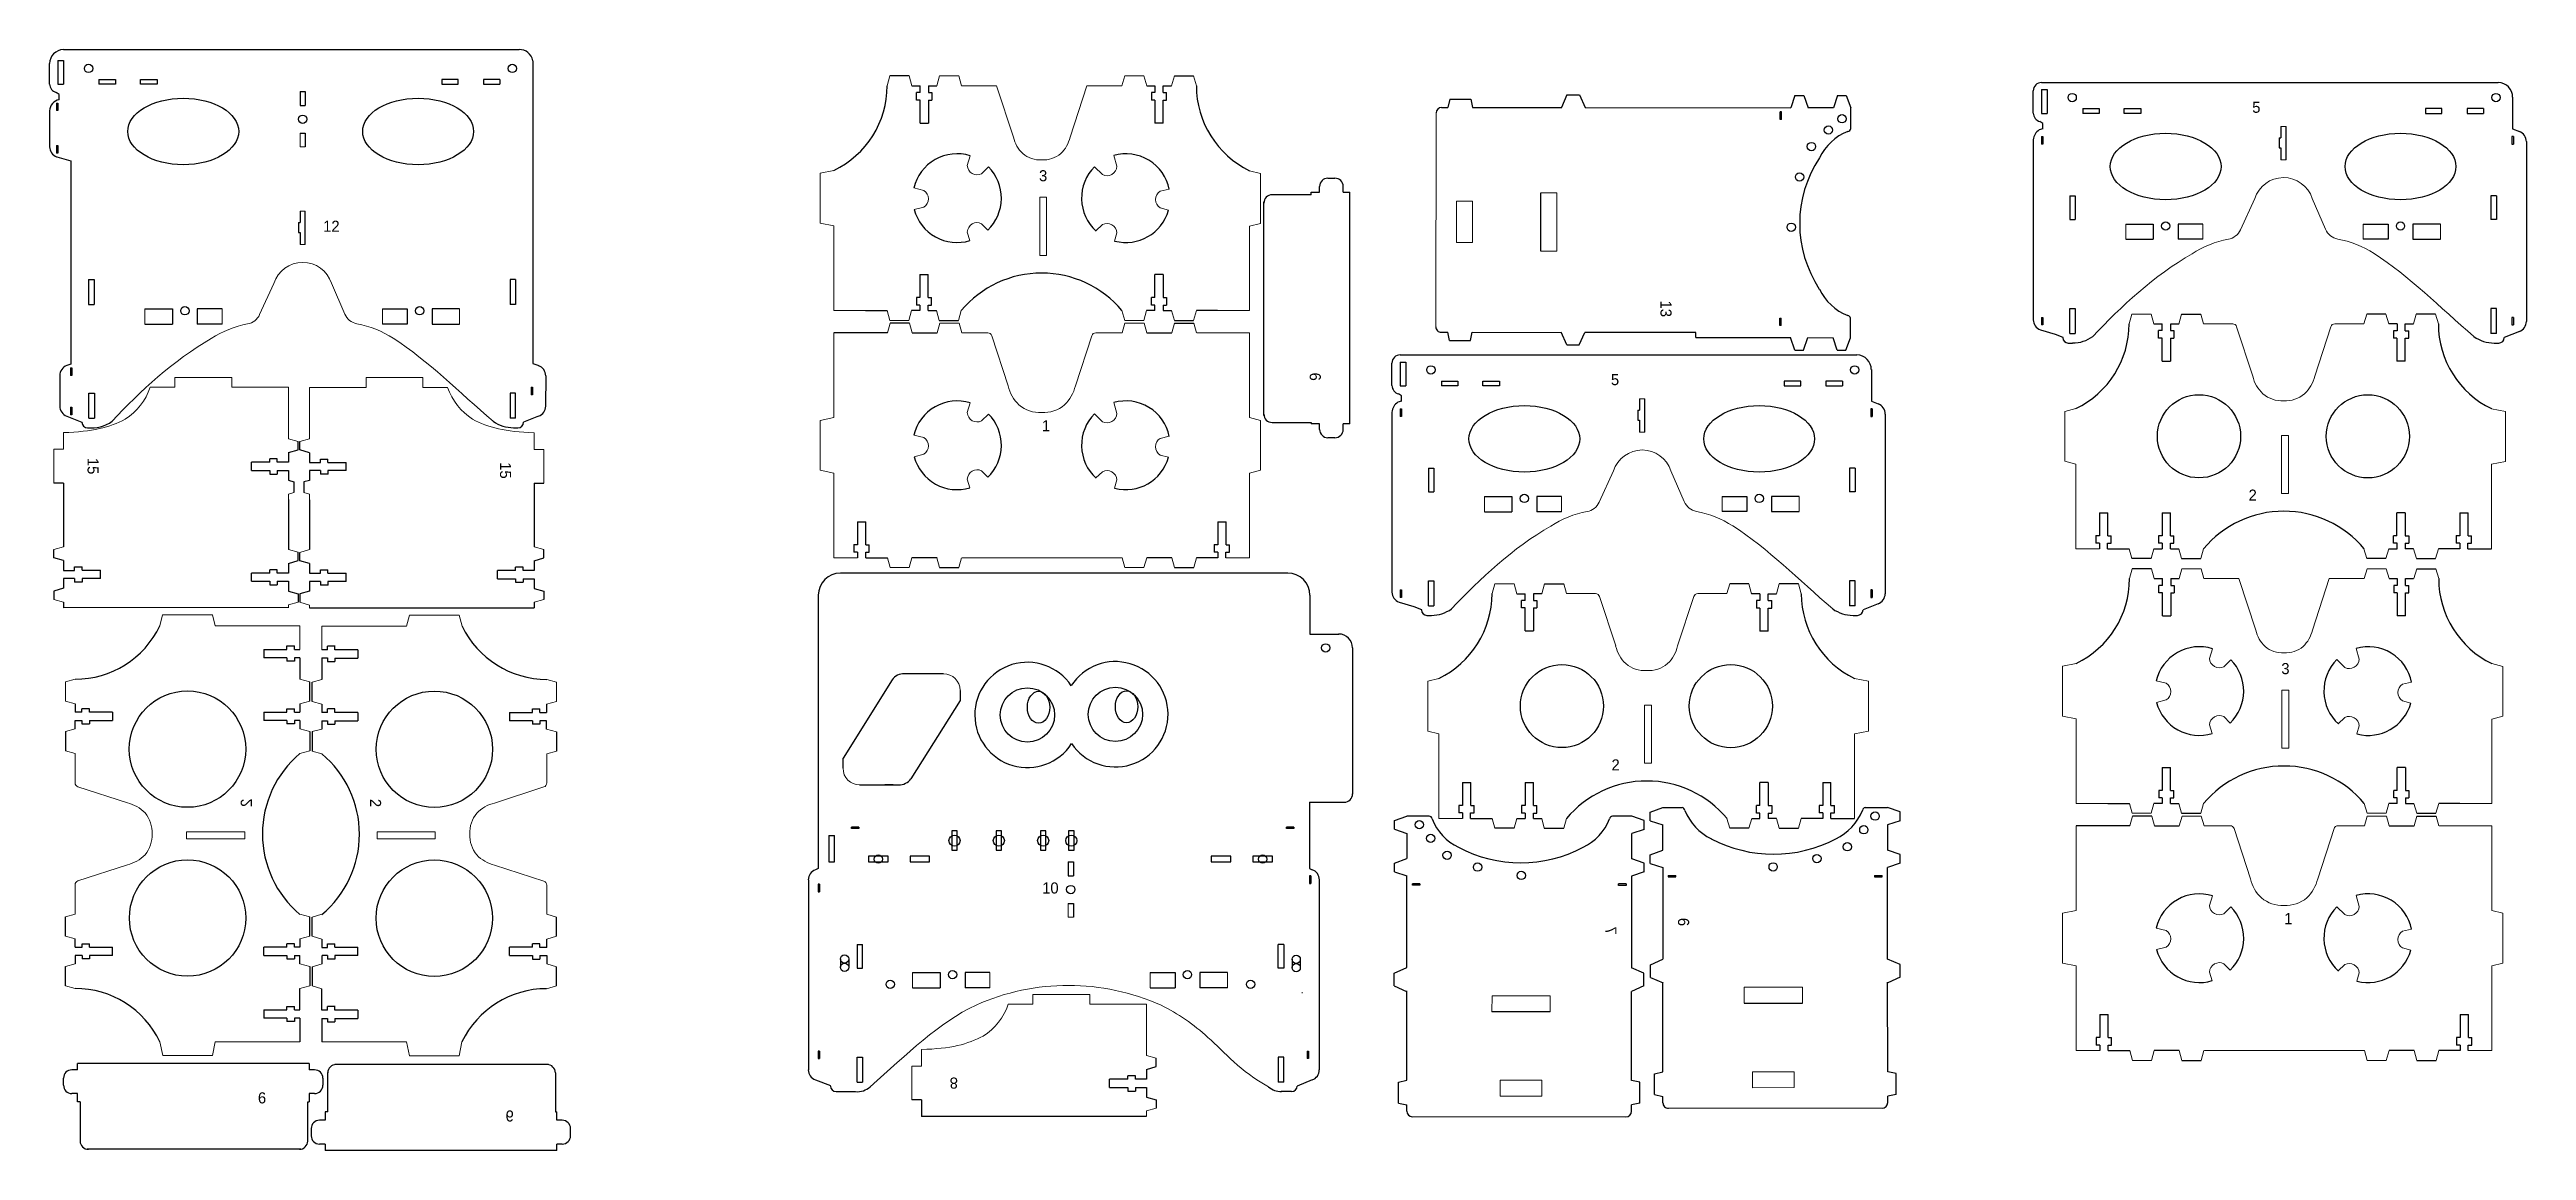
# Model space of a CAD drawing. Header units: millimetres. Extents: x -183 to 711, y -1188576 to 1261.
# Drawn here: x -183 to 711, y 864 to 1261 of the extents above; entities outside this region: 1.
import ezdxf

# ---------------------------------------------------------------- set-up
doc = ezdxf.new("R2010")
doc.units = ezdxf.units.MM
doc.header["$MEASUREMENT"] = 0
doc.layers.add('Cut', color=7, linetype='Continuous')

msp = doc.modelspace()

# ---------------------------------------------------------------- texts
at = {"color": 0, "char_height": 4, "width": 10.4716, "attachment_point": 1}
for s, insert in [('5', (612.15, 1242.16)), ('3', (174.32, 1217.47)), ('12', (-84.04, 1199.23)), ('5', (380.72, 1143.9)), ('1', (175.36, 1127.27)), ('2', (610.84, 1102.24)), ('3', (622.66, 1039.63)), ('2', (380.93, 1004.9)), ('10', (175.45, 960.5)), ('1', (623.7, 949.43)), ('6', (-107.57, 884.77))]:
    msp.add_mtext(s, dxfattribs=dict(at, insert=insert))
for s, insert, rotation in [('13', (402.6, 1170.43), 269.96906), ('6', (276.03, 1144.44), 270), ('15', (-165.06, 1113.68), 270), ('15', (-16.2, 1112.11), 270), ('2', (-63.11, 990.64), 270), ('9', (404.95, 944.71), 90.03094)]:
    msp.add_mtext(s, dxfattribs=dict(at, insert=insert, rotation=rotation))
at = {"color": 0, "extrusion": (0, 0, -1), "char_height": 4, "width": 10.4716, "attachment_point": 1}
for s, insert, text_direction in [('2', (-113.76, 990.71), (0, -1, 0)), ('7', (382.69, 941.63), (0.00054, 1, 0)), ('8', (142.09, 886.1), (1, -5.2e-05, 0)), ('6', (-18.2, 874.22), (1, 0, 0))]:
    msp.add_mtext(s, dxfattribs=dict(at, insert=insert, text_direction=text_direction))

# ---------------------------------------------------------------- linework, layer by layer
at = {"color": 0}
for p, q in [((-177.76, 1260.96), (-13.31, 1260.99)), ((-182.75, 1248.53), (-182.75, 1255.99)), ((-179.76, 1257.02), (-177.76, 1257.02)), ((-179.76, 1257.02), (-179.76, 1248.47)), ((-177.76, 1257.02), (-177.76, 1248.47)), ((-8.38, 1256.98), (-8.32, 1147.74)), ((127.45, 1251.46), (120.52, 1251.46)), ((223.17, 1251.46), (230.11, 1251.46)), ((-179.26, 1244.82), (-180.38, 1245.53)), ((-179.76, 1248.47), (-177.76, 1248.47)), ((-179.26, 1242.85), (-179.26, 1244.82)), ((-164.92, 1250.16), (-158.92, 1250.16)), ((-164.92, 1250.16), (-164.92, 1248.46)), ((-164.92, 1250.16), (-164.92, 1248.46)), ((-158.92, 1248.46), (-164.92, 1248.46)), ((-158.92, 1250.16), (-158.92, 1248.46)), ((-149.92, 1248.46), (-149.92, 1250.16)), ((-149.92, 1250.16), (-143.92, 1250.16)), ((-143.92, 1248.46), (-149.92, 1248.46)), ((-143.92, 1250.16), (-143.92, 1248.46)), ((-92.37, 1245.84), (-90.47, 1245.84)), ((-92.37, 1245.84), (-92.37, 1240.84)), ((-90.47, 1245.84), (-90.47, 1240.84)), ((-41.24, 1250.16), (-41.24, 1248.46)), ((-35.24, 1250.16), (-41.24, 1250.16)), ((-41.24, 1248.46), (-35.24, 1248.46)), ((-35.24, 1248.46), (-35.24, 1250.16)), ((-20.21, 1250.16), (-26.21, 1250.16)), ((-26.21, 1250.16), (-26.21, 1248.46)), ((-26.21, 1248.46), (-20.21, 1248.46)), ((-20.21, 1250.16), (-20.21, 1248.46)), ((128.45, 1247.94), (131.45, 1247.94)), ((130.16, 1242.76), (130.16, 1245.48)), ((131.45, 1245.48), (130.16, 1245.48)), ((131.45, 1242.77), (130.16, 1242.77)), ((131.45, 1245.48), (131.45, 1247.94)), ((131.45, 1234.47), (131.45, 1242.77)), ((134.41, 1247.94), (134.41, 1245.48)), ((134.41, 1247.94), (137.41, 1247.94)), ((134.41, 1245.48), (135.65, 1245.48)), ((134.43, 1242.77), (134.43, 1234.47)), ((134.43, 1242.77), (135.65, 1242.77)), ((135.65, 1245.48), (135.65, 1242.77)), ((213.21, 1247.94), (216.12, 1247.94)), ((216.12, 1245.48), (214.87, 1245.48)), ((214.87, 1245.48), (214.87, 1242.77)), ((216.09, 1242.77), (214.87, 1242.77)), ((216.09, 1242.77), (216.09, 1234.47)), ((216.12, 1247.94), (216.12, 1245.48)), ((219.08, 1245.48), (219.08, 1247.94)), ((219.08, 1247.94), (222.08, 1247.94)), ((219.08, 1245.48), (220.37, 1245.48)), ((219.08, 1234.47), (219.08, 1242.77)), ((219.08, 1242.77), (220.37, 1242.77)), ((220.37, 1242.77), (220.37, 1245.48)), ((322.56, 1243.11), (321.9, 1240.1)), ((322.56, 1243.11), (330.12, 1243.1)), ((330.12, 1243.1), (330.78, 1240.09)), ((364.86, 1244.63), (362.85, 1240.13)), ((364.86, 1244.63), (369.41, 1244.62)), ((369.41, 1244.62), (371.4, 1240.04)), ((447.14, 1244.45), (445.64, 1239.96)), ((447.14, 1244.45), (450.28, 1244.45)), ((450.28, 1244.45), (451.91, 1239.95)), ((462.5, 1244.43), (461, 1239.93)), ((462.5, 1244.43), (465.63, 1244.42)), ((465.63, 1244.42), (467.26, 1239.92)), ((533.13, 1238.03), (533.13, 1246.14)), ((536.13, 1249.09), (700.96, 1249.09)), ((536.13, 1246.52), (538.13, 1246.52)), ((536.13, 1246.52), (536.13, 1237.97)), ((538.13, 1246.52), (538.13, 1237.97)), ((706.13, 1243.77), (706.13, 1232.35)), ((-182.77, 1239.01), (-182.74, 1225.94)), ((-180.26, 1241.66), (-179.76, 1241.66)), ((-180.26, 1241.66), (-180.26, 1238.95)), ((-179.76, 1238.95), (-180.26, 1238.95)), ((-179.76, 1241.66), (-179.76, 1238.95)), ((-92.37, 1240.84), (-90.47, 1240.84)), ((131.45, 1234.47), (134.43, 1234.47)), ((219.08, 1234.47), (216.09, 1234.47)), ((319.62, 1240.1), (321.9, 1240.1)), ((330.78, 1240.09), (363.03, 1240.05)), ((371.4, 1240.04), (445.64, 1239.96)), ((442.27, 1238.52), (441.77, 1238.52)), ((441.77, 1235.81), (441.77, 1238.52)), ((441.77, 1238.52), (442.27, 1238.52)), ((442.27, 1235.81), (441.77, 1235.81)), ((442.27, 1235.81), (442.27, 1238.52)), ((461, 1239.93), (451.91, 1239.95)), ((467.26, 1232.48), (467.26, 1239.92)), ((536.63, 1234.32), (535.51, 1235.03)), ((536.13, 1237.97), (538.13, 1237.97)), ((536.63, 1232.35), (536.63, 1234.32)), ((550.97, 1239.67), (556.97, 1239.67)), ((550.97, 1239.67), (550.97, 1237.97)), ((556.97, 1237.97), (550.97, 1237.97)), ((556.97, 1239.67), (556.97, 1237.97)), ((565.97, 1237.97), (565.97, 1239.67)), ((565.97, 1239.67), (571.97, 1239.67)), ((571.97, 1237.97), (565.97, 1237.97)), ((571.97, 1239.67), (571.97, 1237.97)), ((674.64, 1239.67), (674.64, 1237.97)), ((680.64, 1239.67), (674.64, 1239.67)), ((674.64, 1237.97), (680.64, 1237.97)), ((680.64, 1237.97), (680.64, 1239.67)), ((695.68, 1239.67), (689.68, 1239.67)), ((689.68, 1239.67), (689.68, 1237.97)), ((689.68, 1237.97), (695.68, 1237.97)), ((695.68, 1239.67), (695.68, 1237.97)), ((-180.26, 1226.33), (-179.76, 1226.33)), ((-180.26, 1226.33), (-180.26, 1223.62)), ((-179.76, 1226.33), (-179.76, 1223.62)), ((-92.37, 1230.84), (-90.47, 1230.84)), ((-90.47, 1230.84), (-90.47, 1225.84)), ((533.13, 1228.42), (533.13, 1163.51)), ((536.63, 1232.35), (535.3, 1232.03)), ((536.12, 1229.58), (536.63, 1229.58)), ((536.12, 1229.58), (536.12, 1226.87)), ((536.63, 1226.87), (536.12, 1226.87)), ((536.63, 1229.58), (536.63, 1226.87)), ((621.88, 1229.19), (621.88, 1225.59)), ((621.88, 1229.19), (622.48, 1229.19)), ((621.88, 1225.59), (622.48, 1225.59)), ((622.48, 1233.24), (622.48, 1229.19)), ((622.48, 1225.59), (622.48, 1221.24)), ((624.38, 1221.24), (624.38, 1233.24)), ((706.41, 1229.58), (705.9, 1229.58)), ((705.9, 1229.58), (705.9, 1226.87)), ((705.9, 1226.87), (706.41, 1226.87)), ((706.13, 1232.35), (708.63, 1231.42)), ((706.41, 1229.58), (706.41, 1226.87)), ((711.13, 1227.76), (711.12, 1162.93)), ((-179.76, 1223.62), (-180.26, 1223.62)), ((-180.19, 1222.32), (-175.14, 1220.85)), ((-175.14, 1220.85), (-175.14, 1147.48)), ((624.38, 1221.9), (624.38, 1221.9)), ((272.58, 1208.58), (258.33, 1208.58)), ((272.58, 1208.58), (272.58, 1209.58)), ((272.58, 1209.58), (275.58, 1209.58)), ((275.58, 1209.58), (275.58, 1211.58)), ((278.57, 1214.58), (281.13, 1214.58)), ((284.13, 1209.58), (284.13, 1211.58)), ((284.13, 1209.58), (286.46, 1209.58)), ((286.46, 1125.96), (286.46, 1209.58)), ((355.46, 1188.31), (355.48, 1209.31)), ((546.29, 1208.19), (548.29, 1208.19)), ((546.29, 1208.19), (546.29, 1199.63)), ((548.29, 1208.19), (548.29, 1199.63)), ((700.29, 1208.19), (698.29, 1208.19)), ((698.29, 1208.19), (698.29, 1199.63)), ((700.29, 1208.19), (700.29, 1199.63)), ((-92.97, 1198.61), (-92.97, 1195.01)), ((-92.97, 1198.61), (-92.37, 1198.61)), ((-92.37, 1202.66), (-92.37, 1198.61)), ((-90.47, 1190.66), (-90.47, 1202.66)), ((255.47, 1128.95), (255.47, 1206.08)), ((546.29, 1199.63), (548.29, 1199.63)), ((566.5, 1198.01), (576.44, 1198.01)), ((576.44, 1198.01), (576.44, 1192.52)), ((594.34, 1198.01), (585.4, 1198.01)), ((585.4, 1198.01), (585.4, 1192.52)), ((652.25, 1198.04), (661.19, 1198.04)), ((661.19, 1198.04), (661.19, 1192.54)), ((680.09, 1198.04), (670.15, 1198.04)), ((670.15, 1198.04), (670.15, 1192.54)), ((700.29, 1199.63), (698.29, 1199.63)), ((-92.97, 1195.01), (-92.37, 1195.01)), ((-92.37, 1195.01), (-92.37, 1190.66)), ((-90.47, 1191.32), (-90.47, 1191.32)), ((566.5, 1192.52), (576.44, 1192.52)), ((594.34, 1192.52), (585.4, 1192.52)), ((661.19, 1192.54), (652.25, 1192.54)), ((670.15, 1192.54), (680.09, 1192.54)), ((-168.68, 1178.05), (-166.68, 1178.05)), ((-168.68, 1178.05), (-168.68, 1169.05)), ((-166.68, 1178.05), (-166.68, 1169.05)), ((-14.56, 1178.06), (-16.56, 1178.06)), ((-16.56, 1178.06), (-16.56, 1169.06)), ((-14.56, 1178.06), (-14.56, 1169.06)), ((130.07, 1171.51), (130.07, 1168.8)), ((131.36, 1171.51), (130.07, 1171.51)), ((131.36, 1179.81), (131.36, 1171.51)), ((131.36, 1179.81), (134.35, 1179.81)), ((134.35, 1171.51), (134.35, 1179.81)), ((134.35, 1171.51), (135.56, 1171.51)), ((135.56, 1168.8), (135.56, 1171.51)), ((214.87, 1168.8), (214.87, 1171.51)), ((216.09, 1171.51), (214.87, 1171.51)), ((216.09, 1171.51), (216.09, 1179.81)), ((219.07, 1179.81), (216.09, 1179.81)), ((217.58, 1179.81), (216.09, 1179.81)), ((219.07, 1179.81), (219.07, 1171.51)), ((219.07, 1171.51), (220.36, 1171.51)), ((220.36, 1171.52), (220.36, 1168.8)), ((-168.68, 1169.05), (-166.68, 1169.05)), ((-148.35, 1167.43), (-138.41, 1167.43)), ((-138.41, 1167.43), (-138.41, 1161.94)), ((-120.51, 1167.43), (-129.45, 1167.43)), ((-129.45, 1167.43), (-129.45, 1161.94)), ((-62.6, 1167.46), (-53.66, 1167.46)), ((-53.66, 1167.46), (-53.66, 1161.96)), ((-34.76, 1167.46), (-44.7, 1167.46)), ((-44.7, 1167.46), (-44.7, 1161.96)), ((-14.56, 1169.06), (-16.56, 1169.06)), ((111.69, 1166.82), (119.52, 1166.82)), ((127.53, 1162.3), (120.6, 1162.3)), ((131.36, 1166.81), (128.36, 1166.81)), ((131.36, 1168.8), (130.07, 1168.8)), ((131.36, 1168.8), (131.36, 1166.81)), ((134.32, 1166.81), (134.32, 1168.8)), ((134.32, 1168.8), (135.56, 1168.8)), ((134.32, 1166.81), (137.36, 1166.81)), ((138.32, 1163.29), (145.28, 1163.29)), ((216.11, 1166.81), (213.12, 1166.81)), ((216.11, 1168.8), (214.87, 1168.8)), ((216.11, 1166.81), (216.11, 1168.8)), ((219.07, 1168.8), (219.07, 1166.81)), ((219.07, 1168.8), (220.36, 1168.8)), ((219.07, 1166.81), (222.17, 1166.81)), ((223.17, 1163.29), (230.11, 1163.29)), ((223.26, 1162.3), (230.2, 1162.3)), ((238.76, 1166.82), (231.11, 1166.82)), ((441.69, 1161.4), (441.69, 1164.11)), ((441.69, 1164.11), (442.19, 1164.11)), ((442.19, 1161.4), (442.19, 1164.11)), ((467.17, 1157.04), (467.18, 1164.03)), ((536.12, 1164.33), (536.63, 1164.33)), ((536.12, 1164.33), (536.12, 1161.62)), ((536.63, 1164.33), (536.63, 1161.62)), ((546.29, 1167.56), (548.29, 1167.56)), ((546.29, 1158.56), (546.29, 1167.56)), ((548.29, 1167.56), (548.29, 1158.56)), ((586.64, 1165.55), (593.58, 1165.54)), ((660.42, 1165.52), (653.48, 1165.52)), ((678.33, 1165.51), (671.38, 1165.51)), ((700.29, 1167.56), (698.29, 1167.56)), ((698.29, 1167.56), (698.29, 1158.56)), ((700.29, 1158.56), (700.29, 1167.56)), ((706.41, 1164.33), (705.9, 1164.33)), ((705.9, 1164.33), (705.9, 1161.62)), ((706.41, 1164.33), (706.41, 1161.62)), ((-148.35, 1161.94), (-138.41, 1161.94)), ((-120.51, 1161.94), (-129.45, 1161.94)), ((-53.66, 1161.96), (-62.6, 1161.96)), ((-44.7, 1161.96), (-34.76, 1161.96)), ((119.6, 1158.78), (100.31, 1158.78)), ((128.53, 1158.78), (137.51, 1158.78)), ((213.29, 1158.78), (222.26, 1158.78)), ((319.53, 1158.98), (321.81, 1158.97)), ((322.47, 1155.96), (321.81, 1158.97)), ((322.47, 1155.96), (330.02, 1155.96)), ((330.02, 1155.96), (330.69, 1158.97)), ((330.69, 1158.97), (362.8, 1158.92)), ((364.76, 1154.51), (362.76, 1159.01)), ((364.76, 1154.51), (369.31, 1154.5)), ((369.31, 1154.5), (371.27, 1158.92)), ((411.42, 1158.88), (371.27, 1158.92)), ((411.42, 1157.08), (411.42, 1158.88)), ((411.42, 1157.08), (445.55, 1157.06)), ((442.19, 1161.4), (441.69, 1161.4)), ((447.05, 1152.56), (445.55, 1157.06)), ((450.18, 1152.56), (451.82, 1157.06)), ((451.82, 1157.06), (460.91, 1157.04)), ((462.4, 1152.53), (460.91, 1157.04)), ((465.54, 1152.53), (467.17, 1157.03)), ((535.71, 1159.89), (541.06, 1158.3)), ((536.63, 1161.62), (536.12, 1161.62)), ((541.06, 1158.3), (543.79, 1157.27)), ((545.78, 1155.09), (547.34, 1155.11)), ((546.29, 1158.56), (548.29, 1158.56)), ((576.67, 1161.99), (579.67, 1161.99)), ((578.37, 1156.86), (578.37, 1159.58)), ((579.67, 1159.58), (578.37, 1159.58)), ((579.67, 1156.87), (578.37, 1156.87)), ((579.67, 1159.58), (579.67, 1161.99)), ((579.67, 1148.57), (579.67, 1156.87)), ((582.63, 1161.94), (582.63, 1159.58)), ((585.64, 1161.94), (582.63, 1161.94)), ((582.63, 1159.58), (583.87, 1159.58)), ((582.65, 1156.87), (582.65, 1148.57)), ((582.65, 1156.87), (583.87, 1156.87)), ((583.87, 1159.58), (583.87, 1156.87)), ((664.42, 1162), (661.41, 1162.01)), ((664.42, 1159.54), (663.17, 1159.54)), ((663.17, 1159.54), (663.17, 1156.83)), ((664.39, 1156.83), (663.17, 1156.83)), ((664.39, 1156.83), (664.39, 1148.53)), ((664.42, 1162), (664.42, 1159.54)), ((667.38, 1162), (670.39, 1162.01)), ((667.38, 1159.54), (667.38, 1162)), ((667.38, 1159.54), (668.67, 1159.54)), ((667.38, 1148.53), (667.38, 1156.83)), ((667.38, 1156.83), (668.67, 1156.83)), ((668.67, 1156.82), (668.67, 1159.54)), ((700.29, 1158.56), (698.29, 1158.56)), ((699.52, 1155.11), (701.13, 1155.09)), ((708.57, 1159.31), (703.13, 1157.09)), ((705.9, 1161.62), (706.41, 1161.62)), ((-175.14, 1147.48), (-176.52, 1146.96)), ((-175.2, 1146.14), (-174.69, 1146.14)), ((-175.2, 1146.14), (-175.2, 1143.43)), ((-174.69, 1146.14), (-174.69, 1143.43)), ((-8.32, 1147.74), (-6.22, 1146.95)), ((190.4, 1148.7), (190.4, 1148.7)), ((301.7, 1139.76), (301.7, 1147.88)), ((304.69, 1150.83), (469.52, 1150.83)), ((304.69, 1148.25), (306.69, 1148.25)), ((304.69, 1148.25), (304.69, 1139.7)), ((306.69, 1148.25), (306.69, 1139.7)), ((447.05, 1152.56), (450.18, 1152.56)), ((462.4, 1152.53), (465.54, 1152.53)), ((474.7, 1145.51), (474.7, 1134.09)), ((579.67, 1148.57), (582.65, 1148.57)), ((667.38, 1148.53), (664.39, 1148.53)), ((-179.07, 1143.34), (-179.07, 1132.37)), ((-174.69, 1143.43), (-175.2, 1143.43)), ((-168.56, 1136.98), (-166.56, 1136.98)), ((-168.56, 1127.98), (-168.56, 1136.98)), ((-166.56, 1136.98), (-166.56, 1127.98)), ((-14.56, 1136.98), (-16.56, 1136.98)), ((-16.56, 1136.98), (-16.56, 1127.98)), ((-14.56, 1127.98), (-14.56, 1136.98)), ((-8.95, 1139.18), (-8.44, 1139.18)), ((-8.95, 1139.18), (-8.95, 1136.47)), ((-8.44, 1136.47), (-8.95, 1136.47)), ((-8.44, 1139.18), (-8.44, 1136.47)), ((-3.72, 1143.3), (-3.73, 1132.35)), ((305.19, 1136.05), (304.07, 1136.76)), ((304.69, 1139.7), (306.69, 1139.7)), ((305.19, 1134.09), (305.19, 1136.05)), ((319.53, 1141.4), (325.53, 1141.4)), ((319.53, 1141.4), (319.53, 1139.7)), ((325.53, 1139.7), (319.53, 1139.7)), ((325.53, 1141.4), (325.53, 1139.7)), ((334.53, 1139.7), (334.53, 1141.4)), ((334.53, 1141.4), (340.53, 1141.4)), ((340.53, 1139.7), (334.53, 1139.7)), ((340.53, 1141.4), (340.53, 1139.7)), ((443.21, 1141.4), (443.21, 1139.7)), ((449.21, 1141.4), (443.21, 1141.4)), ((443.21, 1139.7), (449.21, 1139.7)), ((449.21, 1139.7), (449.21, 1141.4)), ((464.24, 1141.4), (458.24, 1141.4)), ((458.24, 1141.4), (458.24, 1139.7)), ((458.24, 1139.7), (464.24, 1139.7)), ((464.24, 1141.4), (464.24, 1139.7)), ((-176.52, 1128.75), (-171.07, 1126.52)), ((-175.2, 1131.96), (-174.69, 1131.96)), ((-175.2, 1131.96), (-175.2, 1129.25)), ((-174.69, 1129.25), (-175.2, 1129.25)), ((-174.69, 1131.96), (-174.69, 1129.25)), ((-168.56, 1127.98), (-166.56, 1127.98)), ((-14.56, 1127.98), (-16.56, 1127.98)), ((-6.27, 1128.73), (-11.72, 1126.52)), ((258.47, 1126.45), (272.58, 1126.45)), ((272.58, 1126.45), (272.58, 1125.96)), ((301.7, 1130.16), (301.7, 1065.24)), ((305.19, 1134.09), (303.86, 1133.76)), ((304.69, 1131.31), (305.19, 1131.31)), ((304.69, 1131.31), (304.69, 1128.6)), ((305.19, 1128.6), (304.69, 1128.6)), ((305.19, 1131.31), (305.19, 1128.6)), ((390.45, 1130.93), (390.45, 1127.33)), ((390.45, 1130.93), (391.05, 1130.93)), ((390.45, 1127.33), (391.05, 1127.33)), ((391.05, 1134.97), (391.05, 1130.93)), ((391.05, 1127.33), (391.05, 1122.97)), ((392.95, 1122.97), (392.95, 1134.97)), ((474.97, 1131.31), (474.47, 1131.31)), ((474.47, 1131.31), (474.47, 1128.6)), ((474.47, 1128.6), (474.97, 1128.6)), ((474.7, 1134.09), (477.2, 1133.15)), ((474.97, 1131.31), (474.97, 1128.6)), ((479.69, 1129.49), (479.69, 1064.66)), ((-93.09, 1116.6), (-93.09, 1119.6)), ((-92.48, 1116.55), (-92.48, 1119.55)), ((-15.33, 1124.53), (-13.72, 1124.52)), ((275.58, 1125.96), (272.58, 1125.96)), ((275.58, 1123.96), (275.58, 1125.96)), ((281.13, 1120.96), (278.58, 1120.96)), ((286.46, 1125.96), (284.13, 1125.96)), ((284.13, 1123.96), (284.13, 1125.96)), ((392.95, 1123.63), (392.95, 1123.63)), ((-103.29, 1112.1), (-109.88, 1112.1)), ((-109.88, 1109.11), (-109.88, 1112.1)), ((-109.88, 1109.11), (-103.29, 1109.11)), ((-100.58, 1113.32), (-103.29, 1113.32)), ((-103.29, 1112.1), (-103.29, 1113.32)), ((-103.29, 1109.11), (-103.29, 1107.82)), ((-100.58, 1112.07), (-100.58, 1113.32)), ((-96.59, 1112.07), (-100.58, 1112.07)), ((-100.58, 1109.11), (-96.59, 1109.11)), ((-100.58, 1109.11), (-100.58, 1107.82)), ((-96.59, 1115.6), (-93.09, 1116.6)), ((-96.59, 1115.6), (-96.59, 1112.07)), ((-96.59, 1109.11), (-96.59, 1105.6)), ((-88.98, 1115.55), (-92.48, 1116.55)), ((-88.98, 1115.55), (-88.98, 1112.02)), ((-88.98, 1112.02), (-84.99, 1112.02)), ((-84.99, 1109.06), (-88.98, 1109.06)), ((-88.98, 1109.06), (-88.98, 1105.55)), ((-84.99, 1112.02), (-84.99, 1113.26)), ((-84.99, 1113.26), (-82.28, 1113.26)), ((-84.99, 1109.06), (-84.99, 1107.77)), ((-82.28, 1112.05), (-82.28, 1113.26)), ((-82.28, 1112.05), (-75.69, 1112.05)), ((-75.69, 1109.06), (-82.28, 1109.06)), ((-82.28, 1109.06), (-82.28, 1107.77)), ((-75.69, 1109.06), (-75.69, 1112.05)), ((314.85, 1109.92), (316.85, 1109.92)), ((314.85, 1109.92), (314.85, 1101.37)), ((316.85, 1109.92), (316.85, 1101.37)), ((468.85, 1109.92), (466.85, 1109.92)), ((466.85, 1109.92), (466.85, 1101.37)), ((468.85, 1109.92), (468.85, 1101.37)), ((-177.71, 1104.6), (-181.21, 1104.6)), ((-177.71, 1104.6), (-177.71, 1081.63)), ((-103.3, 1107.82), (-100.58, 1107.82)), ((-96.59, 1105.6), (-94.58, 1105.03)), ((-94.58, 1105.03), (-94.58, 1101.18)), ((-88.98, 1105.55), (-90.98, 1104.98)), ((-90.98, 1104.98), (-90.98, 1101.13)), ((-82.27, 1107.77), (-84.99, 1107.77)), ((-7.85, 1104.55), (-7.86, 1081.58)), ((-7.85, 1104.55), (-4.35, 1104.55)), ((314.85, 1101.37), (316.85, 1101.37)), ((335.06, 1099.75), (345, 1099.75)), ((345, 1099.75), (345, 1094.25)), ((362.91, 1099.75), (353.97, 1099.75)), ((353.97, 1099.75), (353.97, 1094.25)), ((420.81, 1099.77), (429.75, 1099.77)), ((429.75, 1099.77), (429.75, 1094.28)), ((448.66, 1099.77), (438.72, 1099.77)), ((438.72, 1099.77), (438.72, 1094.28)), ((468.85, 1101.37), (466.85, 1101.37)), ((-96.59, 1098.63), (-96.59, 1080.62)), ((-88.98, 1098.58), (-88.98, 1080.57)), ((108.82, 1090.65), (108.82, 1082.35)), ((108.82, 1090.65), (111.8, 1090.65)), ((111.8, 1082.35), (111.8, 1090.65)), ((238.84, 1090.65), (238.84, 1082.35)), ((238.84, 1090.65), (241.83, 1090.65)), ((241.83, 1082.35), (241.83, 1090.65)), ((335.06, 1094.25), (345, 1094.25)), ((362.91, 1094.25), (353.97, 1094.25)), ((429.75, 1094.28), (420.81, 1094.28)), ((438.72, 1094.28), (448.66, 1094.28)), ((557.03, 1093.9), (557.03, 1085.6)), ((557.03, 1093.9), (560.02, 1093.9)), ((560.02, 1085.6), (560.02, 1093.9)), ((579.66, 1093.87), (579.66, 1085.57)), ((579.66, 1093.87), (582.65, 1093.87)), ((582.65, 1085.57), (582.65, 1093.87)), ((664.39, 1085.57), (664.39, 1093.87)), ((667.37, 1093.87), (664.39, 1093.87)), ((667.37, 1093.87), (667.37, 1085.57)), ((687.06, 1093.9), (687.06, 1085.6)), ((687.06, 1093.9), (690.04, 1093.9)), ((690.04, 1085.6), (690.04, 1093.9)), ((107.53, 1082.37), (107.53, 1079.65)), ((108.82, 1082.35), (107.53, 1082.35)), ((111.8, 1082.35), (113.02, 1082.35)), ((113.02, 1079.65), (113.02, 1082.35)), ((237.55, 1082.37), (237.55, 1079.65)), ((238.84, 1082.35), (237.55, 1082.35)), ((241.83, 1082.35), (243.04, 1082.35)), ((243.04, 1079.65), (243.04, 1082.35)), ((555.74, 1085.61), (555.74, 1082.89)), ((557.03, 1085.6), (555.74, 1085.6)), ((557.03, 1082.89), (555.74, 1082.89)), ((557.03, 1082.89), (557.03, 1080.9)), ((559.99, 1080.9), (559.99, 1082.89)), ((559.99, 1082.89), (561.23, 1082.89)), ((560.02, 1085.6), (561.23, 1085.6)), ((561.23, 1082.89), (561.23, 1085.6)), ((578.37, 1085.57), (578.37, 1082.86)), ((579.66, 1085.57), (578.37, 1085.57)), ((579.66, 1082.86), (578.37, 1082.86)), ((579.66, 1082.86), (579.66, 1080.88)), ((582.62, 1080.88), (582.62, 1082.86)), ((582.62, 1082.86), (583.87, 1082.86)), ((582.65, 1085.57), (583.87, 1085.57)), ((583.87, 1082.86), (583.87, 1085.57)), ((663.17, 1082.86), (663.17, 1085.57)), ((664.39, 1085.57), (663.17, 1085.57)), ((664.41, 1082.86), (663.17, 1082.86)), ((664.41, 1080.9), (664.41, 1082.86)), ((667.37, 1085.57), (668.66, 1085.57)), ((667.37, 1082.86), (667.37, 1080.91)), ((667.37, 1082.86), (668.66, 1082.86)), ((668.66, 1085.57), (668.66, 1082.86)), ((685.76, 1085.61), (685.76, 1082.89)), ((687.06, 1085.6), (685.76, 1085.6)), ((687.06, 1082.89), (685.76, 1082.89)), ((687.06, 1082.89), (687.06, 1080.9)), ((690.02, 1080.88), (690.02, 1082.89)), ((690.02, 1082.89), (691.26, 1082.89)), ((690.04, 1085.6), (691.26, 1085.6)), ((691.26, 1082.89), (691.26, 1085.6)), ((-181.21, 1077.63), (-181.21, 1080.63)), ((-177.71, 1076.63), (-181.21, 1077.63)), ((-177.71, 1076.63), (-177.71, 1073.09)), ((-177.71, 1073.09), (-173.71, 1073.09)), ((-173.71, 1073.09), (-173.71, 1074.34)), ((-173.71, 1074.34), (-171, 1074.34)), ((-171, 1073.12), (-171, 1074.34)), ((-171, 1073.12), (-164.42, 1073.12)), ((-164.42, 1070.13), (-164.42, 1073.12)), ((-100.58, 1073.33), (-103.29, 1073.33)), ((-103.29, 1072.11), (-103.29, 1073.33)), ((-100.58, 1072.09), (-100.58, 1073.33)), ((-96.59, 1075.62), (-93.09, 1076.62)), ((-96.59, 1075.62), (-96.59, 1072.09)), ((-93.09, 1076.62), (-93.09, 1079.62)), ((-92.48, 1076.57), (-92.48, 1079.57)), ((-88.98, 1075.57), (-92.48, 1076.57)), ((-88.98, 1075.57), (-88.98, 1072.04)), ((-84.99, 1072.04), (-84.99, 1073.28)), ((-84.99, 1073.28), (-82.28, 1073.28)), ((-82.28, 1072.06), (-82.28, 1073.28)), ((-14.56, 1073.07), (-21.15, 1073.07)), ((-21.15, 1070.08), (-21.15, 1073.07)), ((-11.85, 1074.29), (-14.56, 1074.29)), ((-14.56, 1073.07), (-14.56, 1074.29)), ((-11.85, 1073.04), (-11.85, 1074.29)), ((-7.86, 1073.04), (-11.85, 1073.04)), ((-7.86, 1076.58), (-4.36, 1077.58)), ((-7.86, 1076.58), (-7.86, 1073.04)), ((-4.36, 1077.58), (-4.36, 1080.58)), ((108.82, 1079.65), (107.53, 1079.65)), ((108.82, 1079.65), (108.82, 1077.65)), ((111.78, 1077.65), (111.78, 1079.65)), ((111.78, 1079.65), (113.02, 1079.65)), ((111.78, 1077.65), (119.6, 1077.65)), ((137.51, 1077.65), (128.45, 1077.65)), ((138.41, 1074.13), (145.36, 1074.13)), ((222.26, 1077.65), (213.2, 1077.65)), ((223.26, 1074.13), (230.2, 1074.13)), ((238.84, 1077.65), (231.2, 1077.65)), ((238.84, 1079.65), (237.55, 1079.65)), ((238.84, 1079.65), (238.84, 1077.65)), ((241.8, 1077.65), (241.8, 1079.65)), ((241.8, 1079.65), (243.04, 1079.65)), ((559.99, 1080.9), (567.73, 1080.9)), ((575.68, 1077.37), (568.73, 1077.37)), ((575.79, 1073.63), (568.86, 1073.62)), ((576.67, 1080.89), (579.66, 1080.89)), ((582.62, 1080.89), (585.64, 1080.89)), ((586.58, 1077.37), (593.58, 1077.38)), ((660.42, 1077.38), (653.48, 1077.38)), ((661.42, 1080.9), (664.41, 1080.9)), ((670.39, 1080.91), (667.37, 1080.91)), ((671.39, 1077.38), (678.34, 1077.38)), ((671.52, 1073.63), (678.46, 1073.63)), ((687.06, 1080.9), (679.33, 1080.9)), ((690.02, 1080.88), (698.52, 1080.86)), ((-177.71, 1066.63), (-181.21, 1065.63)), ((-181.21, 1065.63), (-181.21, 1062.63)), ((-173.71, 1070.13), (-177.71, 1070.13)), ((-177.71, 1070.13), (-177.71, 1066.63)), ((-173.71, 1070.13), (-173.71, 1068.84)), ((-170.99, 1068.84), (-173.71, 1068.84)), ((-164.42, 1070.13), (-171, 1070.13)), ((-171, 1070.13), (-171, 1068.84)), ((-103.29, 1072.11), (-109.88, 1072.11)), ((-109.88, 1069.13), (-109.88, 1072.11)), ((-109.88, 1069.13), (-103.29, 1069.13)), ((-103.3, 1067.84), (-100.58, 1067.84)), ((-103.29, 1069.13), (-103.29, 1067.84)), ((-96.59, 1072.09), (-100.58, 1072.09)), ((-100.58, 1069.13), (-96.59, 1069.13)), ((-100.58, 1069.13), (-100.58, 1067.84)), ((-96.59, 1069.13), (-96.59, 1065.62)), ((-96.59, 1065.62), (-93.09, 1064.62)), ((-93.09, 1064.62), (-93.09, 1061.62)), ((-88.98, 1065.57), (-92.48, 1064.57)), ((-92.48, 1064.57), (-92.48, 1061.57)), ((-88.98, 1072.04), (-84.99, 1072.04)), ((-84.99, 1069.08), (-88.98, 1069.08)), ((-88.98, 1069.08), (-88.98, 1065.57)), ((-84.99, 1069.08), (-84.99, 1067.79)), ((-82.27, 1067.79), (-84.99, 1067.79)), ((-82.28, 1072.06), (-75.69, 1072.06)), ((-75.69, 1069.08), (-82.28, 1069.08)), ((-82.28, 1069.08), (-82.28, 1067.79)), ((-75.69, 1069.08), (-75.69, 1072.06)), ((-21.15, 1070.08), (-14.56, 1070.08)), ((-14.57, 1068.79), (-11.85, 1068.79)), ((-14.56, 1070.08), (-14.56, 1068.79)), ((-11.85, 1070.08), (-7.86, 1070.08)), ((-11.85, 1070.08), (-11.85, 1068.79)), ((-7.86, 1070.08), (-7.86, 1066.58)), ((-7.86, 1066.58), (-4.36, 1065.58)), ((-4.36, 1065.58), (-4.36, 1062.58)), ((94.66, 1064.13), (94.65, 983.41)), ((264.07, 1072.12), (102.65, 1072.12)), ((272.06, 1064.13), (272.07, 1050.12)), ((304.69, 1066.06), (305.19, 1066.06)), ((304.69, 1066.06), (304.69, 1063.35)), ((305.19, 1066.06), (305.19, 1063.35)), ((314.85, 1069.29), (316.85, 1069.29)), ((314.85, 1060.29), (314.85, 1069.29)), ((316.85, 1069.29), (316.85, 1060.29)), ((346.76, 1064.65), (349.76, 1064.65)), ((349.76, 1062.24), (349.76, 1064.65)), ((352.72, 1064.6), (352.72, 1062.24)), ((355.73, 1064.6), (352.72, 1064.6)), ((356.73, 1068.21), (363.67, 1068.21)), ((430.51, 1068.18), (423.58, 1068.18)), ((434.51, 1064.67), (431.51, 1064.67)), ((434.51, 1064.67), (434.51, 1062.2)), ((437.47, 1064.66), (440.48, 1064.67)), ((437.47, 1062.2), (437.47, 1064.66)), ((448.42, 1068.17), (441.48, 1068.17)), ((468.85, 1069.29), (466.85, 1069.29)), ((466.85, 1069.29), (466.85, 1060.29)), ((468.85, 1060.29), (468.85, 1069.29)), ((474.97, 1066.06), (474.47, 1066.06)), ((474.47, 1066.06), (474.47, 1063.35)), ((474.97, 1066.06), (474.97, 1063.35)), ((576.79, 1070.1), (579.79, 1070.1)), ((578.5, 1064.92), (578.5, 1067.64)), ((579.79, 1067.64), (578.5, 1067.64)), ((579.79, 1064.93), (578.5, 1064.93)), ((579.79, 1067.64), (579.79, 1070.1)), ((579.79, 1056.63), (579.79, 1064.93)), ((582.75, 1070.1), (582.75, 1067.64)), ((582.75, 1070.1), (585.75, 1070.1)), ((582.75, 1067.64), (583.99, 1067.64)), ((582.78, 1064.93), (582.78, 1056.63)), ((582.78, 1064.93), (583.99, 1064.93)), ((583.99, 1067.64), (583.99, 1064.93)), ((661.55, 1070.1), (664.46, 1070.1)), ((664.46, 1067.64), (663.22, 1067.64)), ((663.22, 1067.64), (663.22, 1064.93)), ((664.43, 1064.93), (663.22, 1064.93)), ((664.43, 1064.93), (664.43, 1056.63)), ((664.46, 1070.1), (664.46, 1067.64)), ((667.42, 1067.64), (667.42, 1070.1)), ((667.42, 1070.1), (670.42, 1070.1)), ((667.42, 1067.64), (668.71, 1067.64)), ((667.42, 1056.63), (667.42, 1064.93)), ((667.42, 1064.93), (668.71, 1064.93)), ((668.71, 1064.93), (668.71, 1067.64)), ((-177.71, 1061.63), (-177.7, 1059.61)), ((-96.59, 1059.63), (-177.7, 1059.61)), ((-88.98, 1059.58), (-7.86, 1059.55)), ((-7.86, 1061.58), (-7.86, 1059.55)), ((304.27, 1061.62), (309.62, 1060.03)), ((305.19, 1063.35), (304.69, 1063.35)), ((309.62, 1060.03), (312.35, 1059)), ((314.34, 1056.83), (315.91, 1056.84)), ((314.85, 1060.29), (316.85, 1060.29)), ((348.47, 1059.52), (348.47, 1062.24)), ((349.76, 1062.24), (348.47, 1062.24)), ((349.76, 1059.53), (348.47, 1059.53)), ((349.76, 1051.23), (349.76, 1059.53)), ((352.72, 1062.24), (353.96, 1062.24)), ((352.74, 1059.53), (352.74, 1051.23)), ((352.74, 1059.53), (353.96, 1059.53)), ((353.96, 1062.24), (353.96, 1059.53)), ((434.51, 1062.2), (433.27, 1062.2)), ((433.27, 1062.2), (433.27, 1059.49)), ((434.48, 1059.49), (433.27, 1059.49)), ((434.48, 1059.49), (434.48, 1051.19)), ((437.47, 1062.2), (438.76, 1062.2)), ((437.47, 1051.19), (437.47, 1059.49)), ((437.47, 1059.49), (438.76, 1059.49)), ((438.76, 1059.48), (438.76, 1062.2)), ((468.85, 1060.29), (466.85, 1060.29)), ((468.09, 1056.84), (469.7, 1056.83)), ((477.14, 1061.04), (471.7, 1058.83)), ((474.47, 1063.35), (474.97, 1063.35)), ((579.79, 1056.63), (582.78, 1056.63)), ((667.42, 1056.63), (664.43, 1056.63)), ((272.07, 1050.12), (282.55, 1050.12)), ((349.76, 1051.23), (352.74, 1051.23)), ((437.47, 1051.19), (434.48, 1051.19)), ((-105.41, 1044.52), (-97.12, 1044.52)), ((-105.41, 1044.52), (-105.41, 1041.53)), ((-97.12, 1041.53), (-105.41, 1041.53)), ((-97.13, 1045.81), (-94.41, 1045.81)), ((-97.12, 1044.52), (-97.12, 1045.81)), ((-97.12, 1041.53), (-97.12, 1040.31)), ((-94.41, 1040.31), (-97.12, 1040.31)), ((-94.41, 1044.52), (-94.41, 1045.81)), ((-94.41, 1044.52), (-92.41, 1044.52)), ((-92.41, 1041.56), (-94.41, 1041.56)), ((-94.41, 1041.56), (-94.41, 1040.31)), ((-92.41, 1041.56), (-92.41, 1033.82)), ((-82.46, 1044.45), (-84.45, 1044.45)), ((-84.45, 1041.49), (-82.46, 1041.49)), ((-84.45, 1041.49), (-84.45, 1033.75)), ((-79.74, 1045.74), (-82.46, 1045.74)), ((-82.46, 1044.45), (-82.46, 1045.74)), ((-82.46, 1041.49), (-82.46, 1040.24)), ((-82.46, 1040.24), (-79.75, 1040.24)), ((-79.75, 1044.45), (-79.75, 1045.74)), ((-71.45, 1044.45), (-79.75, 1044.45)), ((-79.75, 1041.46), (-71.45, 1041.46)), ((-79.75, 1041.46), (-79.75, 1040.24)), ((-71.45, 1044.45), (-71.45, 1041.46)), ((287.46, 1045.13), (287.46, 992.37)), ((-88.89, 1025.87), (-88.89, 1032.82)), ((-87.98, 1025.79), (-87.98, 1032.75)), ((121.32, 1033.6), (103.59, 1005.35)), ((139.82, 1035.8), (125.72, 1035.8)), ((145.82, 1029.8), (145.82, 1026.12)), ((-173.5, 1024.88), (-173.5, 1021.88)), ((-171.09, 1021.88), (-173.5, 1021.88)), ((-168.37, 1023.17), (-171.09, 1023.17)), ((-171.09, 1021.88), (-171.09, 1023.17)), ((-168.38, 1021.88), (-168.38, 1023.17)), ((-160.08, 1021.88), (-168.38, 1021.88)), ((-160.08, 1021.88), (-160.08, 1018.9)), ((-105.38, 1021.88), (-97.09, 1021.88)), ((-105.38, 1021.88), (-105.38, 1018.9)), ((-97.09, 1023.18), (-94.38, 1023.18)), ((-97.09, 1021.88), (-97.09, 1023.18)), ((-94.38, 1021.88), (-94.38, 1023.18)), ((-94.38, 1021.88), (-92.39, 1021.88)), ((-92.41, 1024.88), (-92.41, 1021.88)), ((-82.49, 1021.81), (-84.47, 1021.81)), ((-84.46, 1024.81), (-84.46, 1021.81)), ((-79.78, 1023.11), (-82.49, 1023.11)), ((-82.49, 1021.81), (-82.49, 1023.11)), ((-79.78, 1021.81), (-79.78, 1023.11)), ((-71.48, 1021.81), (-79.78, 1021.81)), ((-71.48, 1021.81), (-71.48, 1018.83)), ((-16.78, 1021.81), (-8.48, 1021.81)), ((-16.78, 1021.81), (-16.78, 1018.83)), ((-8.49, 1023.1), (-5.77, 1023.1)), ((-8.48, 1021.81), (-8.48, 1023.1)), ((-5.77, 1021.81), (-5.77, 1023.1)), ((-5.77, 1021.81), (-3.36, 1021.81)), ((-3.36, 1024.81), (-3.36, 1021.81)), ((145.82, 1026.12), (128.1, 997.88)), ((-177.06, 1014.91), (-177.06, 1007.97)), ((-173.46, 1018.92), (-171.09, 1018.92)), ((-173.46, 1015.91), (-173.46, 1018.92)), ((-171.09, 1018.92), (-171.09, 1017.68)), ((-171.09, 1017.68), (-168.38, 1017.68)), ((-168.38, 1018.9), (-160.08, 1018.9)), ((-168.38, 1018.9), (-168.38, 1017.68)), ((-97.09, 1018.9), (-105.38, 1018.9)), ((-97.09, 1018.9), (-97.09, 1017.68)), ((-94.38, 1017.68), (-97.09, 1017.68)), ((-92.39, 1018.92), (-94.38, 1018.92)), ((-94.38, 1018.92), (-94.38, 1017.68)), ((-92.41, 1018.92), (-92.41, 1015.91)), ((-88.89, 1014.97), (-88.89, 1007.97)), ((-87.97, 1014.9), (-87.97, 1007.9)), ((-84.47, 1018.85), (-82.49, 1018.85)), ((-84.46, 1018.85), (-84.45, 1015.84)), ((-82.49, 1018.85), (-82.49, 1017.61)), ((-82.49, 1017.61), (-79.78, 1017.61)), ((-79.78, 1018.83), (-71.48, 1018.83)), ((-79.78, 1018.83), (-79.78, 1017.61)), ((-8.48, 1018.83), (-16.78, 1018.83)), ((-8.48, 1018.83), (-8.48, 1017.61)), ((-5.77, 1017.61), (-8.48, 1017.61)), ((-3.41, 1018.85), (-5.77, 1018.85)), ((-5.77, 1018.85), (-5.77, 1017.61)), ((-3.41, 1015.84), (-3.41, 1018.85)), ((0.2, 1014.84), (0.2, 1007.9)), ((103.59, 1001.67), (103.59, 1005.35)), ((579.71, 1001.97), (579.71, 993.67)), ((579.71, 1001.97), (582.69, 1001.97)), ((582.69, 993.67), (582.69, 1001.97)), ((664.43, 993.67), (664.43, 1001.97)), ((667.42, 1001.97), (664.43, 1001.97)), ((665.92, 1001.97), (664.43, 1001.97)), ((667.42, 1001.97), (667.42, 993.67)), ((109.59, 995.68), (123.7, 995.68)), ((121.7, 995.68), (118.71, 995.68)), ((327.13, 996.56), (327.13, 988.26)), ((327.13, 996.56), (330.11, 996.56)), ((330.11, 988.26), (330.11, 996.56)), ((349.76, 996.53), (349.76, 988.23)), ((349.76, 996.53), (352.74, 996.53)), ((352.74, 988.23), (352.74, 996.53)), ((434.48, 988.23), (434.48, 996.53)), ((437.47, 996.53), (434.48, 996.53)), ((437.47, 996.53), (437.47, 988.23)), ((457.15, 996.56), (457.15, 988.26)), ((457.15, 996.56), (460.13, 996.56)), ((460.13, 988.26), (460.13, 996.56)), ((578.41, 993.67), (578.41, 990.96)), ((579.71, 993.67), (578.41, 993.67)), ((582.69, 993.67), (583.91, 993.67)), ((583.91, 990.96), (583.91, 993.67)), ((663.21, 990.96), (663.21, 993.67)), ((664.43, 993.67), (663.21, 993.67)), ((667.42, 993.67), (668.71, 993.67)), ((668.71, 993.68), (668.71, 990.96)), ((94.65, 983.41), (94.65, 965.49)), ((271.91, 989.41), (284.5, 989.41)), ((271.91, 989.41), (271.91, 965.49)), ((302.59, 982.83), (307.09, 984.46)), ((315.12, 984.45), (307.09, 984.46)), ((325.83, 988.27), (325.83, 985.55)), ((327.13, 988.26), (325.83, 988.26)), ((327.13, 985.55), (325.83, 985.55)), ((327.13, 985.55), (327.13, 983.56)), ((330.09, 983.56), (330.09, 985.55)), ((330.09, 985.55), (331.33, 985.55)), ((330.09, 983.56), (337.83, 983.56)), ((330.11, 988.26), (331.33, 988.26)), ((331.33, 985.55), (331.33, 988.26)), ((346.76, 983.55), (349.76, 983.55)), ((348.47, 988.23), (348.47, 985.52)), ((349.76, 988.23), (348.47, 988.23)), ((349.76, 985.52), (348.47, 985.52)), ((349.76, 985.52), (349.76, 983.54)), ((352.72, 983.54), (352.72, 985.52)), ((352.72, 985.52), (353.96, 985.52)), ((352.72, 983.55), (355.73, 983.56)), ((352.74, 988.23), (353.96, 988.23)), ((353.96, 985.52), (353.96, 988.23)), ((388.22, 984.41), (381.23, 984.42)), ((392.73, 982.78), (388.23, 984.41)), ((394.91, 985.86), (399.41, 987.49)), ((394.91, 982.72), (394.91, 985.86)), ((399.42, 987.49), (406.41, 987.5)), ((431.52, 983.56), (434.51, 983.56)), ((433.26, 985.52), (433.26, 988.23)), ((434.48, 988.23), (433.26, 988.23)), ((434.51, 985.52), (433.26, 985.52)), ((434.51, 983.56), (434.51, 985.52)), ((437.47, 988.23), (438.76, 988.23)), ((437.47, 985.52), (437.47, 983.57)), ((437.47, 985.52), (438.76, 985.52)), ((440.48, 983.57), (437.47, 983.57)), ((438.76, 988.23), (438.76, 985.52)), ((457.15, 983.56), (449.42, 983.56)), ((455.86, 988.27), (455.86, 985.55)), ((457.15, 988.26), (455.86, 988.26)), ((457.15, 985.55), (455.86, 985.55)), ((457.15, 985.55), (457.15, 983.56)), ((460.11, 983.54), (460.11, 985.55)), ((460.11, 985.55), (461.35, 985.55)), ((460.11, 983.54), (468.62, 983.52)), ((460.13, 988.26), (461.35, 988.26)), ((461.35, 985.55), (461.35, 988.26)), ((472.52, 987.53), (480.55, 987.54)), ((485.05, 985.91), (480.55, 987.54)), ((485.05, 982.77), (485.05, 985.91)), ((560.03, 988.98), (567.86, 988.98)), ((575.88, 984.46), (568.95, 984.46)), ((579.71, 988.97), (576.71, 988.97)), ((579.71, 990.96), (578.41, 990.96)), ((579.71, 990.96), (579.71, 988.97)), ((582.67, 988.97), (582.67, 990.96)), ((582.67, 990.96), (583.91, 990.96)), ((582.67, 988.97), (585.7, 988.97)), ((586.67, 985.45), (593.62, 985.45)), ((664.46, 988.97), (661.46, 988.97)), ((664.46, 990.96), (663.21, 990.96)), ((664.46, 988.97), (664.46, 990.96)), ((667.42, 990.96), (667.42, 988.97)), ((667.42, 990.96), (668.71, 990.96)), ((667.42, 988.97), (670.52, 988.97)), ((671.52, 985.45), (678.46, 985.45)), ((671.6, 984.46), (678.54, 984.46)), ((687.1, 988.98), (679.46, 988.98)), ((98.51, 977.47), (100.51, 977.47)), ((98.51, 977.47), (98.51, 967.92)), ((100.51, 967.92), (100.51, 977.47)), ((106.61, 979.9), (106.61, 980.41)), ((109.32, 980.41), (106.61, 980.41)), ((109.32, 979.9), (106.61, 979.9)), ((109.32, 980.41), (109.32, 979.9)), ((144.83, 979.09), (142.83, 979.09)), ((142.83, 979.09), (142.83, 972.09)), ((144.83, 972.09), (144.83, 979.09)), ((160.83, 979.09), (158.83, 979.09)), ((158.83, 979.09), (158.83, 972.09)), ((160.83, 972.09), (160.83, 979.09)), ((176.83, 979.09), (174.83, 979.09)), ((174.83, 979.09), (174.83, 972.09)), ((176.83, 972.09), (176.83, 979.09)), ((186.95, 979.09), (184.95, 979.09)), ((184.95, 979.09), (184.95, 972.09)), ((186.95, 972.09), (186.95, 979.09)), ((263.62, 979.9), (263.62, 980.41)), ((266.33, 980.41), (263.62, 980.41)), ((266.33, 979.9), (263.62, 979.9)), ((266.33, 980.41), (266.33, 979.9)), ((302.59, 979.69), (302.59, 982.83)), ((302.59, 979.69), (307.09, 978.19)), ((307.08, 978.19), (307.07, 969.1)), ((345.78, 980.03), (338.83, 980.03)), ((356.67, 980.04), (363.67, 980.04)), ((388.21, 969.06), (388.22, 978.15)), ((392.73, 979.64), (388.22, 978.15)), ((392.73, 979.64), (392.73, 982.78)), ((394.91, 982.72), (399.41, 981.23)), ((399.43, 972.14), (399.41, 981.23)), ((430.52, 980.04), (423.58, 980.04)), ((441.48, 980.04), (448.44, 980.04)), ((485.05, 982.77), (480.55, 981.27)), ((480.55, 981.27), (480.57, 972.18)), ((567.95, 980.94), (548.65, 980.94)), ((576.88, 980.94), (585.85, 980.94)), ((661.64, 980.94), (670.6, 980.94)), ((94.65, 965.49), (93.63, 965.07)), ((98.51, 967.92), (100.51, 967.92)), ((112.83, 969.92), (112.83, 967.92)), ((119.83, 969.92), (112.83, 969.92)), ((112.83, 967.92), (119.83, 967.92)), ((119.83, 967.92), (119.83, 969.92)), ((127.83, 969.92), (127.83, 967.92)), ((134.83, 969.92), (127.83, 969.92)), ((127.83, 967.92), (134.83, 967.92)), ((134.83, 967.92), (134.83, 969.92)), ((142.83, 972.09), (144.83, 972.09)), ((158.83, 972.09), (160.83, 972.09)), ((174.83, 972.09), (176.83, 972.09)), ((184.85, 967.92), (186.75, 967.92)), ((184.85, 967.92), (184.85, 962.92)), ((184.95, 972.09), (186.95, 972.09)), ((186.75, 967.92), (186.75, 962.92)), ((243.51, 969.92), (236.51, 969.92)), ((236.51, 969.92), (236.51, 967.92)), ((236.51, 967.92), (243.51, 967.92)), ((243.51, 967.92), (243.51, 969.92)), ((258.54, 969.92), (251.54, 969.92)), ((251.54, 969.92), (251.54, 967.92)), ((251.54, 967.92), (258.54, 967.92)), ((258.54, 967.92), (258.54, 969.92)), ((271.91, 965.49), (272.93, 965.07)), ((302.57, 967.47), (307.07, 969.1)), ((302.57, 964.34), (302.57, 967.47)), ((392.71, 967.42), (388.21, 969.06)), ((392.71, 964.29), (392.71, 967.42)), ((394.93, 970.5), (399.43, 972.14)), ((394.93, 967.37), (394.93, 970.5)), ((394.93, 967.37), (399.43, 965.87)), ((399.43, 965.87), (399.44, 932.75)), ((485.07, 970.55), (480.57, 972.18)), ((485.07, 967.42), (480.57, 965.91)), ((480.57, 932.83), (480.57, 965.91)), ((485.07, 967.42), (485.07, 970.55)), ((638.75, 970.86), (638.75, 970.86)), ((91.08, 961.44), (91.08, 955.59)), ((95.15, 959.87), (94.65, 959.87)), ((94.65, 959.87), (94.65, 957.16)), ((94.65, 957.16), (95.15, 957.16)), ((95.15, 959.87), (95.15, 957.16)), ((184.85, 962.92), (186.75, 962.92)), ((272.47, 962.82), (271.96, 962.82)), ((271.96, 962.82), (271.96, 960.11)), ((271.96, 960.11), (272.47, 960.11)), ((272.47, 962.82), (272.47, 960.11)), ((275.48, 961.44), (275.47, 892.86)), ((275.48, 961.44), (275.48, 955.59)), ((302.57, 964.34), (307.07, 962.83)), ((307.07, 929.75), (307.07, 962.83)), ((309.09, 959.46), (309.09, 959.96)), ((311.8, 959.96), (309.09, 959.96)), ((311.8, 959.46), (309.09, 959.46)), ((311.8, 959.96), (311.8, 959.46)), ((383.49, 959.42), (383.49, 959.93)), ((386.2, 959.93), (383.49, 959.93)), ((386.2, 959.42), (383.49, 959.42)), ((386.2, 959.93), (386.2, 959.42)), ((388.2, 962.79), (388.19, 929.67)), ((392.71, 964.29), (388.2, 962.79)), ((401.43, 963), (404.14, 963.01)), ((401.43, 963), (401.43, 962.5)), ((401.43, 962.5), (404.14, 962.5)), ((404.14, 962.5), (404.14, 963.01)), ((475.84, 963.04), (475.84, 962.54)), ((475.84, 963.04), (478.55, 963.04)), ((475.84, 962.54), (478.55, 962.54)), ((478.55, 962.54), (478.55, 963.04)), ((-177.03, 941.13), (-177.04, 948.07)), ((-88.89, 941.12), (-88.89, 948.07)), ((-87.97, 941.05), (-87.97, 947.99)), ((0.17, 941.06), (0.17, 947.99)), ((91.08, 955.59), (91.08, 892.87)), ((184.85, 952.92), (186.75, 952.92)), ((186.75, 952.92), (186.75, 947.92)), ((-173.52, 937.13), (-173.52, 940.13)), ((-92.41, 940.12), (-92.41, 937.13)), ((-84.45, 940.05), (-84.45, 937.06)), ((-3.34, 937.06), (-3.34, 940.06)), ((-177.02, 923.22), (-177.03, 930.16)), ((-173.52, 937.13), (-171.05, 937.13)), ((-171.05, 934.17), (-173.52, 934.17)), ((-173.52, 934.17), (-173.52, 931.16)), ((-171.05, 937.13), (-171.05, 938.37)), ((-171.05, 938.37), (-168.35, 938.37)), ((-171.05, 934.17), (-171.05, 932.88)), ((-168.33, 932.88), (-171.05, 932.88)), ((-168.35, 937.16), (-168.35, 938.37)), ((-168.35, 937.16), (-160.05, 937.16)), ((-160.05, 934.17), (-168.35, 934.17)), ((-168.35, 934.17), (-168.35, 932.88)), ((-160.05, 934.17), (-160.05, 937.16)), ((-97.09, 937.16), (-105.38, 937.16)), ((-105.38, 934.17), (-105.38, 937.16)), ((-105.38, 934.17), (-97.09, 934.17)), ((-94.38, 938.38), (-97.09, 938.38)), ((-97.09, 937.16), (-97.09, 938.38)), ((-97.09, 934.17), (-97.09, 932.88)), ((-97.09, 932.88), (-94.38, 932.88)), ((-94.38, 937.13), (-94.38, 938.38)), ((-92.41, 937.13), (-94.38, 937.13)), ((-94.38, 934.17), (-92.43, 934.17)), ((-94.38, 934.17), (-94.38, 932.88)), ((-92.43, 931.16), (-92.43, 934.17)), ((-88.89, 930.16), (-88.89, 923.21)), ((-87.97, 930.09), (-87.97, 923.14)), ((-84.45, 937.06), (-82.49, 937.06)), ((-82.49, 934.1), (-84.44, 934.1)), ((-84.44, 931.09), (-84.44, 934.1)), ((-82.49, 937.06), (-82.49, 938.31)), ((-82.49, 938.31), (-79.78, 938.31)), ((-82.49, 934.1), (-82.49, 932.81)), ((-79.78, 932.81), (-82.49, 932.81)), ((-79.78, 937.09), (-79.78, 938.31)), ((-79.78, 937.09), (-71.48, 937.09)), ((-71.48, 934.1), (-79.78, 934.1)), ((-79.78, 934.1), (-79.78, 932.81)), ((-71.48, 934.1), (-71.48, 937.09)), ((-8.52, 937.09), (-16.82, 937.09)), ((-16.82, 934.1), (-16.82, 937.09)), ((-16.82, 934.1), (-8.52, 934.1)), ((-8.53, 932.81), (-5.81, 932.81)), ((-5.81, 938.3), (-8.52, 938.3)), ((-8.52, 937.09), (-8.52, 938.3)), ((-8.52, 934.1), (-8.52, 932.81)), ((-5.81, 937.06), (-5.81, 938.3)), ((-3.34, 937.06), (-5.81, 937.06)), ((-5.81, 934.1), (-3.35, 934.1)), ((-5.81, 934.1), (-5.81, 932.81)), ((-3.35, 934.1), (-3.34, 931.09)), ((0.16, 923.15), (0.16, 930.09)), ((102.65, 932.88), (102.65, 929.88)), ((105.65, 932.88), (105.65, 929.88)), ((108.65, 938.13), (110.65, 938.13)), ((108.65, 938.13), (108.65, 929.57)), ((110.65, 929.57), (110.65, 938.13)), ((262.65, 938.13), (260.65, 938.13)), ((260.65, 929.57), (260.65, 938.13)), ((262.65, 938.13), (262.65, 929.57)), ((265.63, 932.75), (265.63, 929.76)), ((268.63, 932.75), (268.63, 929.76)), ((302.49, 927.76), (307.07, 929.75)), ((392.61, 927.7), (388.19, 929.67)), ((395.03, 930.78), (399.44, 932.75)), ((395.03, 926.23), (395.03, 930.78)), ((485.15, 930.83), (480.57, 932.83)), ((485.16, 926.28), (485.15, 930.83)), ((-92.41, 914.49), (-92.41, 922.22)), ((-84.45, 914.42), (-84.45, 922.15)), ((108.65, 929.57), (110.65, 929.57)), ((128.72, 927.98), (138.66, 927.98)), ((128.72, 922.48), (138.66, 922.48)), ((138.66, 927.98), (138.66, 922.48)), ((156.56, 927.98), (147.62, 927.98)), ((147.62, 927.98), (147.62, 922.48)), ((156.56, 922.48), (147.62, 922.48)), ((214.47, 927.98), (223.41, 927.98)), ((214.47, 922.48), (223.41, 922.48)), ((223.41, 927.98), (223.41, 922.48)), ((242.31, 927.98), (232.37, 927.98)), ((232.37, 927.98), (232.37, 922.48)), ((242.31, 922.48), (232.37, 922.48)), ((262.65, 929.57), (260.65, 929.57)), ((269.13, 920.74), (269.37, 920.81)), ((302.48, 923.2), (302.49, 927.76)), ((302.48, 923.2), (306.98, 921.2)), ((307.04, 889.13), (307.06, 921.38)), ((392.61, 923.15), (388.1, 921.16)), ((388.17, 889.08), (388.19, 921.19)), ((392.61, 923.15), (392.61, 927.7)), ((395.03, 926.23), (399.53, 924.24)), ((399.47, 892.16), (399.45, 924.27)), ((480.6, 892.21), (480.58, 924.46)), ((485.16, 926.28), (480.66, 924.28)), ((-105.41, 914.49), (-97.12, 914.49)), ((-105.41, 914.49), (-105.41, 911.51)), ((-97.13, 915.78), (-94.41, 915.78)), ((-97.12, 914.49), (-97.12, 915.78)), ((-94.41, 914.49), (-94.41, 915.78)), ((-94.41, 914.49), (-92.41, 914.49)), ((-82.46, 914.42), (-84.45, 914.42)), ((-79.74, 915.71), (-82.46, 915.71)), ((-82.46, 914.42), (-82.46, 915.71)), ((-79.75, 914.42), (-79.75, 915.71)), ((-71.45, 914.42), (-79.75, 914.42)), ((-71.45, 914.42), (-71.45, 911.44)), ((358.8, 913.84), (337.8, 913.85)), ((428.83, 916.92), (449.83, 916.93)), ((557.16, 912.81), (557.16, 904.52)), ((557.16, 912.81), (560.15, 912.81)), ((560.15, 904.52), (560.15, 912.81)), ((687.19, 912.81), (687.19, 904.52)), ((687.19, 912.81), (690.17, 912.81)), ((690.17, 904.52), (690.17, 912.81)), ((-97.12, 911.51), (-105.41, 911.51)), ((-97.12, 911.51), (-97.12, 910.29)), ((-94.41, 910.29), (-97.12, 910.29)), ((-92.39, 911.53), (-94.41, 911.53)), ((-94.41, 911.53), (-94.41, 910.29)), ((-92.39, 911.53), (-92.38, 903.02)), ((-84.47, 911.46), (-84.49, 902.95)), ((-84.47, 911.46), (-82.46, 911.46)), ((-82.46, 911.46), (-82.46, 910.22)), ((-82.46, 910.22), (-79.75, 910.22)), ((-79.75, 911.44), (-71.45, 911.44)), ((-79.75, 911.44), (-79.75, 910.22)), ((91.08, 903.85), (91.08, 892.87)), ((555.87, 904.53), (555.87, 901.81)), ((557.16, 904.52), (555.87, 904.52)), ((560.15, 904.52), (561.36, 904.52)), ((561.36, 901.81), (561.36, 904.52)), ((685.89, 904.53), (685.89, 901.81)), ((687.19, 904.52), (685.89, 904.52)), ((690.17, 904.52), (691.39, 904.52)), ((691.39, 901.81), (691.39, 904.52)), ((-89.09, 895.19), (-172.72, 895.19)), ((-172.72, 892.86), (-172.72, 895.19)), ((-89.09, 895.19), (-89.09, 892.86)), ((-2.71, 894.78), (-79.84, 894.78)), ((95.09, 899.66), (94.58, 899.66)), ((94.58, 899.66), (94.58, 896.95)), ((94.58, 896.95), (95.09, 896.95)), ((95.09, 899.66), (95.09, 896.95)), ((108.66, 897.49), (110.66, 897.49)), ((108.66, 888.49), (108.66, 897.49)), ((110.66, 897.49), (110.66, 888.49)), ((213.09, 893.03), (216.59, 894.03)), ((216.59, 894.03), (216.59, 897.03)), ((262.66, 897.49), (260.66, 897.49)), ((260.66, 897.49), (260.66, 888.49)), ((262.66, 888.49), (262.66, 897.49)), ((271.12, 899.66), (271.62, 899.66)), ((271.12, 899.66), (271.12, 896.95)), ((271.62, 896.95), (271.12, 896.95)), ((271.62, 899.66), (271.62, 896.95)), ((557.16, 901.81), (555.87, 901.81)), ((557.16, 901.81), (557.16, 899.81)), ((560.12, 899.81), (560.12, 901.81)), ((560.12, 901.81), (561.36, 901.81)), ((560.12, 899.81), (567.95, 899.81)), ((585.85, 899.81), (576.79, 899.81)), ((586.75, 896.29), (593.71, 896.29)), ((670.6, 899.81), (661.54, 899.81)), ((671.6, 896.29), (678.54, 896.29)), ((687.19, 899.81), (679.54, 899.81)), ((687.19, 901.81), (685.89, 901.81)), ((687.19, 901.81), (687.19, 899.81)), ((690.15, 899.81), (690.15, 901.81)), ((690.15, 901.81), (691.39, 901.81)), ((-177.72, 887.3), (-177.72, 889.86)), ((-172.72, 892.86), (-174.72, 892.86)), ((-87.09, 892.86), (-89.09, 892.86)), ((-84.09, 889.86), (-84.09, 887.31)), ((-82.34, 877.67), (-82.34, 891.92)), ((-0.21, 891.78), (-0.21, 877.67)), ((93.63, 889.25), (99.09, 887.19)), ((101.08, 885.02), (108.15, 885.02)), ((108.66, 888.49), (110.66, 888.49)), ((206.39, 889.52), (199.8, 889.52)), ((199.8, 886.53), (199.8, 889.52)), ((199.8, 886.53), (206.39, 886.53)), ((206.38, 885.24), (209.1, 885.24)), ((209.1, 890.74), (206.39, 890.74)), ((206.39, 889.52), (206.39, 890.74)), ((206.39, 886.53), (206.39, 885.24)), ((209.1, 889.49), (209.1, 890.74)), ((213.09, 889.49), (209.1, 889.49)), ((209.1, 886.53), (213.09, 886.53)), ((209.1, 886.53), (209.1, 885.24)), ((213.09, 893.03), (213.09, 889.49)), ((213.09, 886.53), (213.09, 883.03)), ((262.66, 888.49), (260.66, 888.49)), ((265.48, 885.02), (261.74, 885.02)), ((272.93, 889.23), (267.48, 887.02)), ((304.02, 880.91), (304.03, 888.47)), ((304.03, 888.47), (307.04, 889.13)), ((391.17, 888.42), (388.17, 889.08)), ((391.17, 880.86), (391.17, 888.42)), ((396.46, 891.49), (399.47, 892.16)), ((396.47, 883.94), (396.46, 891.49)), ((483.61, 891.54), (480.6, 892.21)), ((483.61, 883.99), (483.61, 891.54)), ((-172.72, 884.31), (-174.72, 884.31)), ((-172.72, 881.31), (-172.72, 884.31)), ((-171.72, 881.31), (-172.72, 881.31)), ((-171.72, 881.31), (-171.72, 867.06)), ((-89.59, 867.2), (-89.59, 881.31)), ((-89.59, 881.31), (-89.09, 881.31)), ((-89.09, 884.31), (-89.09, 881.31)), ((-87.09, 884.31), (-89.09, 884.31)), ((-82.34, 877.67), (-83.34, 877.67)), ((-83.34, 877.67), (-83.34, 874.67)), ((-0.21, 877.67), (0.28, 877.67)), ((0.28, 874.67), (0.28, 877.67)), ((131.97, 882.03), (128.47, 882.03)), ((131.97, 882.03), (131.97, 876.03)), ((212.98, 876.03), (131.97, 876.03)), ((213.09, 883.03), (216.59, 882.03)), ((216.59, 882.03), (216.59, 879.03)), ((304.03, 880.91), (307.03, 880.25)), ((307.04, 877.97), (307.03, 880.25)), ((391.17, 880.87), (388.16, 880.21)), ((388.16, 877.92), (388.16, 880.21)), ((396.47, 883.95), (399.48, 883.28)), ((399.48, 881), (399.48, 883.28)), ((483.61, 883.99), (480.6, 883.33)), ((480.6, 881.05), (480.6, 883.33)), ((-88.34, 871.68), (-88.34, 869.12)), ((-83.34, 874.67), (-85.34, 874.67)), ((2.28, 874.67), (0.28, 874.67)), ((5.28, 869.12), (5.28, 871.67)), ((-92.09, 864.2), (-169.22, 864.2)), ((-83.34, 866.12), (-85.34, 866.12)), ((-83.34, 866.12), (-83.34, 863.8)), ((0.28, 863.8), (-83.34, 863.8)), ((0.28, 863.8), (0.28, 866.12)), ((2.28, 866.12), (0.28, 866.12)), ((439.21, -1188545.86), (439.21, -1188576.23))]:
    msp.add_line(p, q, dxfattribs=at)
for centre, radius in [((-168.7, 1254.16), 1.5), ((-15.76, 1254.16), 1.5), ((547.18, 1243.67), 1.5), ((700.13, 1243.67), 1.5), ((-91.42, 1235.84), 1.5), ((464.13, 1236.01), 1.5), ((453.09, 1226.01), 1.5), ((459.2, 1231.95), 1.5), ((448.81, 1215.01), 1.5), ((445.8, 1196.9), 1.5), ((580.92, 1197.32), 1.5), ((665.67, 1197.32), 1.5), ((-133.93, 1166.74), 1.5), ((-49.18, 1166.74), 1.5), ((315.75, 1145.4), 1.5), ((468.7, 1145.4), 1.5), ((592.95, 1121.46), 15), ((653.89, 1121.44), 15), ((349.48, 1099.05), 1.5), ((434.23, 1099.05), 1.5), ((277.76, 1045.12), 1.5), ((363.04, 1024.12), 15), ((423.98, 1024.1), 15), ((-132.98, 1008.6), 21), ((-43.89, 1008.53), 21), ((170.15, 1020.93), 9.79), ((201.9, 1021.14), 9.79), ((476.05, 984.41), 1.5), ((143.83, 975.59), 2), ((159.83, 975.59), 2), ((175.83, 975.59), 2), ((185.95, 975.59), 2), ((311.59, 981.33), 1.5), ((315.65, 976.4), 1.5), ((466.05, 973.37), 1.5), ((471.99, 979.48), 1.5), ((-132.95, 947.66), 21), ((-43.91, 947.59), 21), ((116.33, 968.92), 1.5), ((255.04, 968.92), 1.5), ((321.59, 970.29), 1.5), ((332.59, 966.01), 1.5), ((439.27, 966.09), 1.5), ((455.05, 969.09), 1.5), ((185.8, 957.92), 1.5), ((348.37, 963.01), 1.5), ((104.15, 932.88), 1.5), ((104.15, 929.88), 1.5), ((267.13, 932.75), 1.5), ((267.13, 929.76), 1.5), ((120.64, 923.73), 1.5), ((143.14, 927.23), 1.5), ((227.89, 927.23), 1.5), ((250.67, 923.73), 1.5)]:
    msp.add_circle(centre, radius, dxfattribs=at)
for centre, radius, start, end in [((-177.75, 1255.96), 5, 90, 180), ((-13.19, 1256.11), 4.88, 10.18123, 91.48582), ((-178.64, 1238.77), 4.13, 98.65929, 177.8389), ((-179.57, 1248.6), 3.18, 181.35249, 255.29057), ((85.61, 1247.94), 33.91, 295.69493, 0), ((265.19, 1247.94), 34.08, 180, 244.10329), ((536.13, 1246.1), 2.99, 89.95821, 179.38205), ((700.84, 1243.8), 5.29, 359.68593, 88.6867), ((319.61, 1238.1), 2, 89.93451, 179.93451), ((536.31, 1238.11), 3.18, 181.35249, 255.29057), ((-178.87, 1225.96), 3.88, 180.27813, 249.95441), ((473.32, 1213.54), 19.26, 111.63563, 154.30287), ((466.02, 1232.68), 1.25, 279.20008, 350.81113), ((537.87, 1228.03), 4.75, 122.73999, 175.2343), ((707.25, 1227.74), 3.88, 0.27788, 69.95416), ((144.73, 1207.38), 16, 72.751, 166.7844), ((144.73, 1207.38), 16, 313.91455, 44.83115), ((205.67, 1207.38), 16, 134.78546, 227.94915), ((205.67, 1207.38), 16, 11.54518, 105.84156), ((491.77, 1198.22), 42.93, 146.53201, 213.40329), ((258.47, 1205.58), 3, 90, 180), ((278.58, 1211.58), 3, 90, 180), ((281.13, 1211.58), 3, 0, 90), ((144.73, 1207.38), 16, 194.99508, 286.7273), ((205.67, 1207.38), 16, 255.3327, 344.23399), ((175.27, 1142.49), 37.85, 39.99898, 140), ((473.3, 1182.92), 19.26, 205.63525, 248.30249), ((466.02, 1163.85), 1.18, 8.74047, 81.85166), ((537.08, 1163.59), 3.95, 181.20745, 249.60188), ((707.25, 1162.95), 3.88, 290.04584, 359.72212), ((319.53, 1160.98), 2, 179.94173, 269.94173), ((545.78, 1157.09), 2, 180, 270), ((547.34, 1167.72), 12.6, 270, 305.54782), ((533.82, 1162.02), 33.91, 295.69493, 0), ((713.26, 1161.99), 33.93, 180, 244.26177), ((699.52, 1167.71), 12.6, 234.45187, 269.99969), ((701.13, 1157.09), 2, 270, 0), ((-175.2, 1143.32), 3.88, 110.04609, 179.72236), ((-7.6, 1143.28), 3.88, 0.27788, 69.95416), ((304.69, 1147.83), 2.99, 89.95821, 179.38205), ((469.4, 1145.53), 5.29, 359.68593, 88.6867), ((304.88, 1139.84), 3.18, 181.35249, 255.29057), ((-175.2, 1132.39), 3.88, 180.27813, 249.95441), ((-169.07, 1126.52), 2, 180, 270), ((-167.85, 1137.82), 13.36, 264.75775, 305.03939), ((-15.33, 1137.14), 12.6, 234.45187, 269.99969), ((-13.72, 1126.52), 2, 270, 0), ((-7.6, 1132.37), 3.88, 290.04584, 359.72212), ((144.73, 1118.21), 16, 72.751, 166.7844), ((144.73, 1118.21), 16, 313.91455, 44.83115), ((205.67, 1118.22), 16, 134.78546, 227.94915), ((205.67, 1118.22), 16, 11.54518, 105.84156), ((258.47, 1129.45), 3, 180, 270), ((306.43, 1129.76), 4.75, 122.73999, 175.2343), ((475.82, 1129.48), 3.88, 0.27788, 69.95416), ((278.58, 1123.96), 3, 180, 270), ((281.13, 1123.96), 3, 270, 0), ((144.73, 1118.21), 16, 194.99508, 286.7273), ((205.67, 1118.22), 16, 255.3327, 344.23399), ((623.57, 1056.57), 37.85, 39.99898, 140), ((102.65, 1064.13), 7.99, 90.00012, 179.99792), ((264.07, 1064.13), 7.99, 0.00208, 89.99988), ((305.65, 1065.33), 3.95, 181.20745, 249.60188), ((303.91, 1064.68), 33.91, 295.69493, 0), ((483.35, 1064.65), 33.93, 180, 244.26177), ((475.81, 1064.68), 3.88, 290.04584, 359.72212), ((533.95, 1070.1), 33.91, 295.69493, 0), ((713.54, 1070.1), 34.08, 180, 244.10329), ((314.34, 1058.83), 2, 180, 270), ((315.91, 1069.45), 12.6, 270, 305.54782), ((468.09, 1069.45), 12.6, 234.45187, 269.99969), ((469.7, 1058.83), 2, 270, 0), ((-173.53, 1067.73), 33.91, 270, 334.30507), ((-3.33, 1067.66), 33.91, 205.69493, 270), ((282.46, 1045.13), 4.99, 0.0092, 90.0092), ((170.15, 1020.92), 19, 33.75495, 327.04748), ((201.88, 1021.16), 19, 213.80758, 146.99368), ((593.08, 1029.54), 16, 72.751, 166.7844), ((593.08, 1029.54), 16, 313.91455, 44.83115), ((654.02, 1029.54), 16, 134.78546, 227.94915), ((654.02, 1029.54), 16, 11.54518, 105.84156), ((125.71, 1030.32), 5.48, 90.08791, 143.26034), ((593.08, 1029.54), 16, 194.99508, 286.7273), ((654.02, 1029.54), 16, 255.3327, 344.23399), ((-68.08, 977.97), 37.85, 130, 230.00102), ((-108.78, 977.9), 37.85, 309.99898, 50), ((623.61, 964.65), 37.85, 39.99898, 140), ((123.71, 1001.15), 5.48, 270.08791, 323.26034), ((284.46, 992.41), 3, 269.99846, 0), ((393.67, 959.23), 37.85, 39.99898, 140), ((314.92, 983.22), 1.25, 9.23102, 80.84207), ((334.06, 990.53), 19.26, 201.66657, 244.33381), ((362.34, 990.53), 19.26, 295.66619, 338.33343), ((381.41, 983.25), 1.18, 98.77141, 171.8826), ((406.23, 986.33), 1.18, 8.1174, 81.22859), ((425.3, 993.61), 19.26, 201.66657, 244.33381), ((453.58, 993.61), 19.26, 295.66619, 338.33343), ((472.72, 986.3), 1.25, 99.15793, 170.76898), ((439.44, 1018.97), 48.28, 242.24598, 297.76002), ((348.2, 1015.89), 48.28, 242.23998, 297.75402), ((94.95, 961.42), 3.88, 110.04584, 179.72212), ((271.61, 961.43), 3.88, 0.27788, 69.95416), ((593.08, 940.38), 16, 72.751, 166.7844), ((593.08, 940.38), 16, 313.91455, 44.83115), ((654.02, 940.38), 16, 134.78546, 227.94915), ((654.02, 940.38), 16, 11.54518, 105.84156), ((593.08, 940.38), 16, 194.99508, 286.7273), ((654.02, 940.38), 16, 255.3327, 344.23399), ((-173.5, 888.29), 33.93, 25.73823, 90), ((-3.36, 888.22), 33.93, 90, 154.26177), ((-79.34, 891.78), 3, 90, 180), ((-3.21, 891.78), 3, 0, 90), ((-174.72, 889.86), 3, 90, 180), ((-174.72, 887.31), 3, 180, 270), ((-87.09, 889.86), 3, 0, 90), ((-87.09, 887.31), 3, 270, 360), ((94.95, 892.89), 3.88, 180.27813, 249.95441), ((101.08, 887.02), 2, 180, 270), ((108.68, 892.23), 7.23, 265.79495, 310.52783), ((261.79, 892.09), 7.07, 229.24284, 270.39952), ((265.48, 887.02), 2, 270, 0), ((271.6, 892.87), 3.88, 290.04584, 359.72212), ((309.04, 877.97), 2, 179.96545, 269.96545), ((386.16, 877.93), 2, 269.97267, 359.97267), ((401.48, 881), 2, 180.02733, 270.02733), ((478.6, 881.05), 2, 270.03455, 0.03455), ((-168.72, 867.2), 3, 180, 270), ((-92.59, 867.2), 3, 270, 360), ((-85.34, 871.67), 3, 90, 180), ((-85.34, 869.12), 3, 180, 270), ((2.28, 871.67), 3, 0, 90), ((2.28, 869.12), 3, 270, 0)]:
    msp.add_arc(centre, radius, start, end, dxfattribs=at)
for centre, major_axis, ratio in [((-134.51, 1231.44), (-20, 0), 0.6), ((-49.76, 1231.44), (-20, 0), 0.6), ((580.92, 1218.79), (-20, 0), 0.6), ((665.67, 1218.79), (-20, 0), 0.6), ((349.48, 1120.52), (-20, 0), 0.6), ((434.23, 1120.52), (-20, 0), 0.6), ((174.15, 1023.69), (0.03, 5.76), 0.7), ((205.9, 1023.89), (0.03, 5.76), 0.7)]:
    msp.add_ellipse(centre, major_axis=major_axis, ratio=ratio, dxfattribs=at)
at = {"layer": 'Cut', "color": 0, "lineweight": 9}
for p, q in [((-90.47, 1245.84), (-92.37, 1245.84)), ((-92.37, 1230.84), (-92.37, 1225.84)), ((-92.37, 1225.84), (-90.47, 1225.84)), ((622.48, 1233.24), (624.38, 1233.24)), ((624.38, 1221.24), (622.48, 1221.24)), ((177.06, 1207.72), (174.56, 1207.72)), ((174.56, 1207.72), (174.56, 1186.72)), ((177.06, 1186.72), (177.06, 1207.72)), ((361.22, 1209.31), (355.48, 1209.31)), ((361.2, 1188.31), (361.22, 1209.31)), ((-92.37, 1202.66), (-90.47, 1202.66)), ((325, 1206.35), (324.99, 1191.35)), ((330.74, 1206.34), (325, 1206.35)), ((330.72, 1191.34), (330.74, 1206.34)), ((566.5, 1198.01), (566.5, 1192.52)), ((594.34, 1198.01), (594.34, 1192.52)), ((652.25, 1198.04), (652.25, 1192.54)), ((680.09, 1198.04), (680.09, 1192.54)), ((-90.47, 1190.66), (-92.37, 1190.66)), ((324.99, 1191.35), (330.72, 1191.34)), ((174.56, 1186.72), (177.06, 1186.72)), ((355.46, 1188.31), (361.2, 1188.31)), ((-148.35, 1167.43), (-148.35, 1161.94)), ((-120.51, 1167.43), (-120.51, 1161.94)), ((-62.6, 1167.46), (-62.6, 1161.96)), ((-34.76, 1167.46), (-34.76, 1161.96)), ((146.28, 1166.82), (145.28, 1163.29)), ((205.27, 1163.29), (204.27, 1166.82)), ((391.05, 1134.97), (392.95, 1134.97)), ((392.95, 1122.97), (391.05, 1122.97)), ((622.78, 1121.8), (622.78, 1100.81)), ((625.28, 1121.8), (622.78, 1121.8)), ((625.28, 1100.81), (625.28, 1121.8)), ((335.06, 1099.75), (335.06, 1094.25)), ((362.91, 1099.75), (362.91, 1094.25)), ((420.81, 1099.77), (420.81, 1094.28)), ((448.66, 1099.77), (448.66, 1094.28)), ((622.78, 1100.81), (625.28, 1100.81)), ((146.36, 1077.65), (145.36, 1074.13)), ((204.35, 1077.65), (146.57, 1077.65)), ((205.35, 1074.13), (204.35, 1077.65)), ((594.58, 1080.9), (593.58, 1077.38)), ((653.48, 1077.38), (652.48, 1080.9)), ((625.4, 1029.88), (622.9, 1029.88)), ((622.9, 1029.88), (622.9, 1008.88)), ((625.4, 1008.88), (625.4, 1029.88)), ((392.87, 1024.47), (392.87, 1003.47)), ((395.37, 1024.47), (392.87, 1024.47)), ((395.37, 1003.47), (395.37, 1024.47)), ((-92.41, 1006.97), (-88.89, 1007.97)), ((-84.45, 1006.9), (-87.97, 1007.9)), ((392.87, 1003.47), (395.37, 1003.47)), ((622.9, 1008.88), (625.4, 1008.88)), ((364.67, 983.56), (363.67, 980.04)), ((423.58, 980.04), (422.58, 983.56)), ((594.62, 988.98), (593.62, 985.45)), ((653.61, 985.45), (652.61, 988.98)), ((-133.32, 978.77), (-112.32, 978.77)), ((-133.32, 976.27), (-133.32, 978.77)), ((-112.32, 976.27), (-133.32, 976.27)), ((-112.32, 978.77), (-112.32, 976.27)), ((-43.54, 978.7), (-64.54, 978.7)), ((-64.54, 978.7), (-64.54, 976.2)), ((-64.54, 976.2), (-43.54, 976.2)), ((-43.54, 976.2), (-43.54, 978.7)), ((186.75, 967.92), (184.85, 967.92)), ((-88.89, 948.07), (-92.41, 949.07)), ((-87.97, 947.99), (-84.45, 948.99)), ((184.85, 952.92), (184.85, 947.92)), ((184.85, 947.92), (186.75, 947.92)), ((128.72, 927.98), (128.72, 922.48)), ((156.56, 927.98), (156.56, 922.48)), ((214.47, 927.98), (214.47, 922.48)), ((242.31, 927.98), (242.31, 922.48)), ((428.83, 922.65), (449.83, 922.67)), ((428.83, 916.92), (428.83, 922.65)), ((449.83, 922.67), (449.83, 916.93)), ((337.81, 919.59), (337.8, 913.85)), ((358.81, 919.58), (337.81, 919.59)), ((358.8, 913.84), (358.81, 919.58)), ((594.71, 899.81), (593.71, 896.29)), ((652.7, 899.81), (594.91, 899.81)), ((653.7, 896.29), (652.7, 899.81)), ((355.79, 889.1), (340.79, 889.11)), ((340.79, 889.11), (340.79, 883.37)), ((355.79, 883.37), (355.79, 889.1)), ((431.85, 892.18), (446.85, 892.19)), ((431.85, 886.44), (431.85, 892.18)), ((446.85, 886.45), (431.85, 886.44)), ((446.85, 892.19), (446.85, 886.45)), ((340.79, 883.37), (355.79, 883.37))]:
    msp.add_line(p, q, dxfattribs=at)
for points in [[(127.37, 1163.29), (120.52, 1163.29)], [(205.27, 1163.29), (212.12, 1163.29)], [(575.67, 1165.54), (568.73, 1165.54)], [(127.45, 1074.13), (120.6, 1074.13)], [(205.35, 1074.13), (212.2, 1074.13)], [(345.76, 1068.2), (338.83, 1068.2)], [(-177.06, 1025.88), (-177.06, 1032.82)], [(0.2, 1025.81), (0.2, 1032.75)], [(575.71, 985.45), (568.86, 985.45)], [(653.61, 985.45), (660.46, 985.45)], [(575.8, 896.29), (568.95, 896.29)], [(653.7, 896.29), (660.55, 896.29)]]:
    msp.add_lwpolyline(points, dxfattribs=at)
for points in [[(119.52, 1247.94), (119.52, 1247.94), (120.52, 1251.46), (120.52, 1251.46)], [(128.45, 1247.94), (128.45, 1247.94), (127.45, 1251.46), (127.45, 1251.46)], [(138.42, 1251.46), (138.42, 1251.46), (137.42, 1247.94), (137.42, 1247.94)], [(138.42, 1251.46), (138.42, 1251.46), (145.36, 1251.46), (145.36, 1251.46)], [(145.36, 1251.46), (145.36, 1251.46), (146.36, 1247.94), (146.36, 1247.94)], [(204.27, 1247.94), (204.27, 1247.94), (205.27, 1251.46), (205.27, 1251.46)], [(205.27, 1251.46), (205.27, 1251.46), (212.21, 1251.46), (212.21, 1251.46)], [(213.21, 1247.94), (213.21, 1247.94), (212.21, 1251.46), (212.21, 1251.46)], [(223.17, 1251.46), (223.17, 1251.46), (222.17, 1247.94), (222.17, 1247.94)], [(230.11, 1251.46), (230.11, 1251.46), (231.11, 1247.94), (231.11, 1247.94)], [(146.36, 1247.94), (146.36, 1247.94), (159.03, 1247.94), (159.03, 1247.94)], [(159.03, 1247.94), (159.03, 1247.94), (165.09, 1229.36), (165.09, 1229.36)], [(185.53, 1229.36), (185.53, 1229.36), (191.58, 1247.94), (191.58, 1247.94)], [(191.58, 1247.94), (191.58, 1247.94), (204.27, 1247.94), (204.27, 1247.94)], [(317.61, 1238.1), (317.61, 1238.1), (317.53, 1160.98), (317.53, 1160.98)], [(165.09, 1229.36), (165.62, 1227.11), (166.78, 1225.05), (168.44, 1223.43)], [(182.18, 1223.43), (183.83, 1225.05), (185, 1227.11), (185.53, 1229.36)], [(95.31, 1216.38), (95.31, 1216.38), (100.31, 1217.38), (100.31, 1217.38)], [(95.31, 1198.38), (95.31, 1198.38), (95.31, 1216.38), (95.31, 1216.38)], [(148.42, 1219.17), (148.42, 1219.17), (149.46, 1222.66), (149.46, 1222.66)], [(150.2, 1216.26), (149.15, 1216.86), (148.48, 1217.96), (148.42, 1219.17)], [(153.61, 1216.17), (152.53, 1215.62), (151.25, 1215.65), (150.2, 1216.26)], [(156.08, 1218.66), (156.08, 1218.66), (153.61, 1216.17), (153.61, 1216.17)], [(168.44, 1223.43), (170.37, 1221.85), (172.82, 1221.05), (175.31, 1221.19)], [(175.31, 1221.19), (177.8, 1221.05), (180.25, 1221.85), (182.18, 1223.43)], [(197.22, 1215.87), (197.22, 1215.87), (194.4, 1218.73), (194.4, 1218.73)], [(200.64, 1215.95), (199.59, 1215.35), (198.3, 1215.31), (197.22, 1215.87)], [(202.42, 1218.87), (202.36, 1217.66), (201.69, 1216.56), (200.64, 1215.95)], [(201.3, 1222.77), (201.3, 1222.77), (202.42, 1218.87), (202.42, 1218.87)], [(250.31, 1217.28), (250.31, 1217.28), (254.31, 1216.28), (254.31, 1216.28)], [(254.31, 1216.28), (254.31, 1216.28), (254.31, 1198.28), (254.31, 1198.28)], [(129.16, 1211.05), (129.16, 1211.05), (132.81, 1210.16), (132.81, 1210.16)], [(132.81, 1210.16), (133.83, 1209.51), (134.45, 1208.38), (134.45, 1207.16)], [(134.45, 1207.16), (134.45, 1205.95), (133.83, 1204.82), (132.81, 1204.16)], [(216.39, 1206.86), (216.39, 1208.07), (217, 1209.2), (218.02, 1209.86)], [(218.02, 1203.86), (217, 1204.52), (216.39, 1205.65), (216.39, 1206.86)], [(218.02, 1209.86), (218.02, 1209.86), (221.34, 1210.62), (221.34, 1210.62)], [(613.07, 1207.21), (613.07, 1207.21), (607.91, 1195.96), (607.91, 1195.96)], [(623.43, 1214.79), (618.69, 1214.77), (614.52, 1211.72), (613.07, 1207.21)], [(633.83, 1207.26), (632.36, 1211.77), (628.17, 1214.8), (623.43, 1214.79)], [(638.63, 1196.15), (638.63, 1196.15), (633.83, 1207.26), (633.83, 1207.26)], [(100.31, 1197.38), (100.31, 1197.38), (95.31, 1198.38), (95.31, 1198.38)], [(132.81, 1204.16), (132.81, 1204.16), (129.28, 1203.24), (129.28, 1203.24)], [(148.42, 1195.16), (148.48, 1196.37), (149.15, 1197.46), (150.2, 1198.07)], [(150.2, 1198.07), (151.25, 1198.68), (152.53, 1198.71), (153.61, 1198.16)], [(153.61, 1198.16), (153.61, 1198.16), (155.83, 1195.85), (155.83, 1195.85)], [(194.86, 1195.58), (194.86, 1195.58), (197.22, 1197.85), (197.22, 1197.85)], [(197.22, 1197.85), (198.3, 1198.4), (199.59, 1198.37), (200.64, 1197.77)], [(221.07, 1203.03), (221.07, 1203.03), (218.02, 1203.86), (218.02, 1203.86)], [(254.31, 1198.28), (254.31, 1198.28), (250.31, 1197.28), (250.31, 1197.28)], [(100.31, 1196.38), (100.31, 1196.38), (100.31, 1197.38), (100.31, 1197.38)], [(100.31, 1166.82), (100.31, 1166.82), (100.31, 1196.38), (100.31, 1196.38)], [(149.34, 1192.05), (149.34, 1192.05), (148.42, 1195.16), (148.42, 1195.16)], [(200.64, 1197.77), (201.69, 1197.16), (202.36, 1196.06), (202.42, 1194.85)], [(202.42, 1194.85), (202.42, 1194.85), (201.62, 1191.9), (201.62, 1191.9)], [(250.31, 1197.28), (250.31, 1197.28), (250.31, 1166.82), (250.31, 1166.82)], [(603.55, 1192.56), (598.89, 1191.7), (594.44, 1189.92), (590.47, 1187.34)], [(607.91, 1195.96), (607.1, 1194.18), (605.47, 1192.91), (603.55, 1192.56)], [(643.03, 1192.63), (641.07, 1193), (639.42, 1194.31), (638.63, 1196.15)], [(656.12, 1187.38), (652.15, 1189.97), (647.69, 1191.76), (643.03, 1192.63)], [(-91.42, 1184.21), (-96.16, 1184.19), (-100.33, 1181.14), (-101.78, 1176.63)], [(-81.02, 1176.68), (-82.49, 1181.19), (-86.68, 1184.22), (-91.42, 1184.21)], [(590.47, 1187.34), (576.66, 1179.39), (564.86, 1168.33), (554.67, 1157.46)], [(692.19, 1157.46), (679.71, 1168.11), (668.94, 1179.18), (656.12, 1187.38)], [(-101.78, 1176.63), (-101.78, 1176.63), (-106.94, 1165.38), (-106.94, 1165.38)], [(-76.22, 1165.57), (-76.22, 1165.57), (-81.02, 1176.68), (-81.02, 1176.68)], [(-106.94, 1165.38), (-107.75, 1163.6), (-109.38, 1162.33), (-111.3, 1161.98)], [(-71.82, 1162.05), (-73.78, 1162.42), (-75.43, 1163.73), (-76.22, 1165.57)], [(119.52, 1166.82), (119.52, 1166.82), (100.31, 1166.82), (100.31, 1166.82)], [(120.52, 1163.29), (120.52, 1163.29), (119.52, 1166.82), (119.52, 1166.82)], [(119.6, 1158.77), (119.6, 1158.77), (120.6, 1162.3), (120.6, 1162.3)], [(128.36, 1166.81), (128.36, 1166.81), (127.37, 1163.29), (127.37, 1163.29)], [(128.53, 1158.78), (128.53, 1158.78), (127.53, 1162.3), (127.53, 1162.3)], [(138.32, 1163.29), (138.32, 1163.29), (137.36, 1166.81), (137.36, 1166.81)], [(138.51, 1162.3), (138.51, 1162.3), (137.51, 1158.78), (137.51, 1158.78)], [(138.51, 1162.3), (138.51, 1162.3), (145.45, 1162.3), (145.45, 1162.3)], [(145.45, 1162.3), (145.45, 1162.3), (146.45, 1158.78), (146.45, 1158.78)], [(204.35, 1158.78), (204.35, 1158.78), (205.35, 1162.3), (205.35, 1162.3)], [(205.35, 1162.3), (205.35, 1162.3), (212.29, 1162.3), (212.29, 1162.3)], [(213.12, 1166.82), (213.12, 1166.82), (212.12, 1163.29), (212.12, 1163.29)], [(213.29, 1158.78), (213.29, 1158.78), (212.29, 1162.3), (212.29, 1162.3)], [(223.17, 1163.29), (223.17, 1163.29), (222.17, 1166.81), (222.17, 1166.81)], [(223.26, 1162.3), (223.26, 1162.3), (222.26, 1158.78), (222.26, 1158.78)], [(231.11, 1166.82), (231.11, 1166.82), (230.11, 1163.29), (230.11, 1163.29)], [(230.2, 1162.3), (230.2, 1162.3), (231.2, 1158.78), (231.2, 1158.78)], [(250.31, 1166.82), (250.31, 1166.82), (231.11, 1166.82), (231.11, 1166.82)], [(567.73, 1162.02), (567.73, 1162.02), (568.73, 1165.54), (568.73, 1165.54)], [(576.67, 1161.99), (576.67, 1161.99), (575.67, 1165.54), (575.67, 1165.54)], [(586.64, 1165.55), (586.64, 1165.55), (585.64, 1161.94), (585.64, 1161.94)], [(593.58, 1165.55), (593.58, 1165.55), (594.58, 1162.02), (594.58, 1162.02)], [(652.48, 1162.02), (652.48, 1162.02), (653.48, 1165.52), (653.48, 1165.52)], [(661.41, 1162.01), (661.41, 1162.01), (660.42, 1165.52), (660.42, 1165.52)], [(671.38, 1165.51), (671.38, 1165.51), (670.39, 1162.01), (670.39, 1162.01)], [(678.33, 1165.51), (678.33, 1165.51), (679.33, 1161.99), (679.33, 1161.99)], [(-124.38, 1156.76), (-138.19, 1148.81), (-149.99, 1137.75), (-160.18, 1126.88)], [(-111.3, 1161.98), (-115.96, 1161.12), (-120.41, 1159.35), (-124.38, 1156.76)], [(-58.73, 1156.81), (-62.7, 1159.39), (-67.16, 1161.18), (-71.82, 1162.05)], [(-22.66, 1126.88), (-35.14, 1137.53), (-45.91, 1148.61), (-58.73, 1156.81)], [(100.31, 1128.21), (100.31, 1128.21), (100.31, 1158.78), (100.31, 1158.78)], [(146.45, 1158.78), (146.45, 1158.78), (155.84, 1158.78), (155.84, 1158.78)], [(155.84, 1158.78), (156.49, 1158.78), (157.07, 1158.36), (157.27, 1157.74)], [(157.27, 1157.74), (157.27, 1157.74), (163.16, 1139.65), (163.16, 1139.65)], [(187.46, 1139.65), (187.46, 1139.65), (193.35, 1157.74), (193.35, 1157.74)], [(193.35, 1157.74), (193.55, 1158.36), (194.13, 1158.78), (194.78, 1158.78)], [(193.35, 1157.74), (193.35, 1157.74), (193.35, 1157.74), (193.35, 1157.74)], [(194.78, 1158.78), (194.78, 1158.78), (204.35, 1158.78), (204.35, 1158.78)], [(231.31, 1158.78), (231.31, 1158.78), (250.31, 1158.78), (250.31, 1158.78)], [(250.31, 1158.78), (250.31, 1158.78), (250.31, 1128.21), (250.31, 1128.21)], [(594.58, 1162.02), (594.58, 1162.02), (605.11, 1162.02), (605.11, 1162.02)], [(605.11, 1162.02), (605.76, 1162.02), (606.34, 1161.61), (606.54, 1160.99)], [(606.54, 1160.99), (606.54, 1160.99), (606.54, 1160.99), (606.54, 1160.99)], [(606.54, 1160.99), (606.54, 1160.99), (612.34, 1143.17), (612.34, 1143.17)], [(634.71, 1143.17), (634.71, 1143.17), (640.52, 1160.99), (640.52, 1160.99)], [(640.52, 1160.99), (640.72, 1161.61), (641.29, 1162.02), (641.94, 1162.02)], [(641.94, 1162.02), (641.94, 1162.02), (652.48, 1162.02), (652.48, 1162.02)], [(-155.48, 1127.63), (-151.27, 1130.36), (-148.08, 1134.41), (-146.43, 1139.15)], [(-146.43, 1139.15), (-146.43, 1139.15), (-137.53, 1139.15), (-137.53, 1139.15)], [(-137.53, 1139.15), (-137.53, 1139.15), (-137.53, 1142.68), (-137.53, 1142.68)], [(-137.53, 1142.68), (-137.53, 1142.68), (-117.03, 1142.68), (-117.03, 1142.68)], [(-117.03, 1142.68), (-117.03, 1142.68), (-117.03, 1139.15), (-117.03, 1139.15)], [(-117.03, 1139.15), (-117.03, 1139.15), (-96.59, 1139.15), (-96.59, 1139.15)], [(-96.59, 1139.15), (-96.59, 1139.15), (-96.59, 1120.6), (-96.59, 1120.6)], [(-68.53, 1139.1), (-68.53, 1139.1), (-88.98, 1139.1), (-88.98, 1139.1)], [(-88.98, 1139.1), (-88.98, 1139.1), (-88.98, 1120.55), (-88.98, 1120.55)], [(-48.03, 1142.62), (-48.03, 1142.62), (-68.53, 1142.62), (-68.53, 1142.62)], [(-68.53, 1142.62), (-68.53, 1142.62), (-68.53, 1139.1), (-68.53, 1139.1)], [(-48.03, 1139.1), (-48.03, 1139.1), (-48.03, 1142.62), (-48.03, 1142.62)], [(-39.13, 1139.1), (-39.13, 1139.1), (-48.03, 1139.1), (-48.03, 1139.1)], [(-30.08, 1127.58), (-34.29, 1130.31), (-37.48, 1134.36), (-39.13, 1139.1)], [(163.16, 1139.65), (163.8, 1137.03), (165.16, 1134.65), (167.1, 1132.77)], [(183.51, 1132.77), (185.45, 1134.65), (186.82, 1137.03), (187.46, 1139.65)], [(612.34, 1143.17), (612.34, 1143.17), (612.34, 1143.17), (612.34, 1143.17)], [(612.34, 1143.17), (612.93, 1140.74), (614.19, 1138.51), (615.99, 1136.77)], [(615.99, 1136.77), (618.1, 1135.02), (620.79, 1134.13), (623.53, 1134.27)], [(623.53, 1134.27), (626.26, 1134.13), (628.95, 1135.02), (631.06, 1136.77)], [(631.06, 1136.77), (632.86, 1138.51), (634.13, 1140.74), (634.71, 1143.17)], [(-177.71, 1122.81), (-167.28, 1123.05), (-161.08, 1124.7), (-155.48, 1127.63)], [(-7.85, 1122.76), (-18.29, 1123), (-24.48, 1124.65), (-30.08, 1127.58)], [(95.31, 1127.21), (95.31, 1127.21), (100.31, 1128.21), (100.31, 1128.21)], [(95.31, 1109.21), (95.31, 1109.21), (95.31, 1127.21), (95.31, 1127.21)], [(148.42, 1130.01), (148.42, 1130.01), (149.46, 1133.5), (149.46, 1133.5)], [(150.2, 1127.09), (149.15, 1127.7), (148.48, 1128.8), (148.42, 1130.01)], [(153.61, 1127.01), (152.53, 1126.46), (151.25, 1126.49), (150.2, 1127.09)], [(156.08, 1129.5), (156.08, 1129.5), (153.61, 1127.01), (153.61, 1127.01)], [(167.1, 1132.77), (169.4, 1130.86), (172.33, 1129.88), (175.31, 1130.02)], [(175.31, 1130.02), (178.29, 1129.88), (181.22, 1130.86), (183.51, 1132.77)], [(197.22, 1126.71), (197.22, 1126.71), (194.4, 1129.57), (194.4, 1129.57)], [(200.64, 1126.79), (199.59, 1126.18), (198.3, 1126.15), (197.22, 1126.71)], [(202.42, 1129.71), (202.36, 1128.49), (201.69, 1127.4), (200.64, 1126.79)], [(201.3, 1133.61), (201.3, 1133.61), (202.42, 1129.71), (202.42, 1129.71)], [(250.31, 1128.21), (250.31, 1128.21), (254.31, 1127.21), (254.31, 1127.21)], [(254.31, 1127.21), (254.31, 1127.21), (254.31, 1109.21), (254.31, 1109.21)], [(544.52, 1130.46), (544.52, 1130.46), (548.52, 1131.46), (548.52, 1131.46)], [(544.52, 1112.46), (544.52, 1112.46), (544.52, 1130.46), (544.52, 1130.46)], [(698.52, 1131.42), (698.52, 1131.42), (703.52, 1130.42), (703.52, 1130.42)], [(703.52, 1130.42), (703.52, 1130.42), (703.52, 1112.42), (703.52, 1112.42)], [(-177.71, 1116.8), (-177.71, 1116.8), (-177.71, 1122.81), (-177.71, 1122.81)], [(-96.59, 1120.6), (-96.59, 1120.6), (-93.09, 1119.6), (-93.09, 1119.6)], [(-88.98, 1120.55), (-88.98, 1120.55), (-92.48, 1119.55), (-92.48, 1119.55)], [(-7.85, 1116.75), (-7.85, 1116.75), (-7.85, 1122.76), (-7.85, 1122.76)], [(129.16, 1121.88), (129.16, 1121.88), (132.81, 1121), (132.81, 1121)], [(132.81, 1121), (133.83, 1120.34), (134.45, 1119.22), (134.45, 1118)], [(134.45, 1118), (134.45, 1116.79), (133.83, 1115.66), (132.81, 1115)], [(216.39, 1117.7), (216.39, 1118.91), (217, 1120.04), (218.02, 1120.7)], [(218.02, 1114.7), (217, 1115.35), (216.39, 1116.48), (216.39, 1117.7)], [(218.02, 1120.7), (218.02, 1120.7), (221.34, 1121.46), (221.34, 1121.46)], [(-181.21, 1104.6), (-181.21, 1104.6), (-181.21, 1116.8), (-181.21, 1116.8)], [(-181.21, 1116.8), (-181.21, 1116.8), (-177.71, 1116.8), (-177.71, 1116.8)], [(-4.35, 1116.75), (-4.35, 1116.75), (-7.85, 1116.75), (-7.85, 1116.75)], [(-4.35, 1104.55), (-4.35, 1104.55), (-4.35, 1116.75), (-4.35, 1116.75)], [(100.31, 1108.21), (100.31, 1108.21), (95.31, 1109.21), (95.31, 1109.21)], [(132.81, 1115), (132.81, 1115), (129.28, 1114.08), (129.28, 1114.08)], [(148.42, 1105.99), (148.48, 1107.2), (149.15, 1108.3), (150.2, 1108.91)], [(150.2, 1108.91), (151.25, 1109.51), (152.53, 1109.55), (153.61, 1108.99)], [(153.61, 1108.99), (153.61, 1108.99), (155.83, 1106.69), (155.83, 1106.69)], [(194.86, 1106.42), (194.86, 1106.42), (197.22, 1108.69), (197.22, 1108.69)], [(197.22, 1108.69), (198.3, 1109.24), (199.59, 1109.21), (200.64, 1108.6)], [(200.64, 1108.6), (201.69, 1108), (202.36, 1106.9), (202.42, 1105.69)], [(221.07, 1113.87), (221.07, 1113.87), (218.02, 1114.7), (218.02, 1114.7)], [(254.31, 1109.21), (254.31, 1109.21), (250.31, 1108.21), (250.31, 1108.21)], [(381.64, 1108.94), (381.64, 1108.94), (376.48, 1097.69), (376.48, 1097.69)], [(392, 1116.52), (387.26, 1116.51), (383.09, 1113.46), (381.64, 1108.94)], [(402.4, 1109), (400.92, 1113.5), (396.74, 1116.53), (392, 1116.52)], [(407.2, 1097.88), (407.2, 1097.88), (402.4, 1109), (402.4, 1109)], [(548.52, 1111.46), (548.52, 1111.46), (544.52, 1112.46), (544.52, 1112.46)], [(548.52, 1080.9), (548.52, 1080.9), (548.52, 1111.46), (548.52, 1111.46)], [(703.52, 1112.42), (703.52, 1112.42), (698.52, 1111.42), (698.52, 1111.42)], [(698.52, 1111.42), (698.52, 1111.42), (698.52, 1080.86), (698.52, 1080.86)], [(-94.58, 1101.18), (-94.58, 1101.18), (-96.59, 1100.6), (-96.59, 1100.6)], [(-96.59, 1100.6), (-96.59, 1100.6), (-96.59, 1098.6), (-96.59, 1098.6)], [(-90.98, 1101.13), (-90.98, 1101.13), (-88.98, 1100.55), (-88.98, 1100.55)], [(-88.98, 1100.55), (-88.98, 1100.55), (-88.98, 1098.55), (-88.98, 1098.55)], [(100.31, 1077.65), (100.31, 1077.65), (100.31, 1108.21), (100.31, 1108.21)], [(149.34, 1102.89), (149.34, 1102.89), (148.42, 1105.99), (148.42, 1105.99)], [(202.42, 1105.69), (202.42, 1105.69), (201.62, 1102.74), (201.62, 1102.74)], [(250.31, 1108.21), (250.31, 1108.21), (250.31, 1077.65), (250.31, 1077.65)], [(372.11, 1094.29), (367.45, 1093.43), (363, 1091.66), (359.03, 1089.07)], [(376.48, 1097.69), (375.66, 1095.91), (374.04, 1094.64), (372.11, 1094.29)], [(411.6, 1094.36), (409.64, 1094.73), (407.99, 1096.05), (407.2, 1097.88)], [(424.69, 1089.12), (420.71, 1091.7), (416.26, 1093.49), (411.6, 1094.36)], [(-177.71, 1081.63), (-177.71, 1081.63), (-181.21, 1080.63), (-181.21, 1080.63)], [(359.03, 1089.07), (345.23, 1081.12), (333.43, 1070.06), (323.24, 1059.19)], [(460.76, 1059.19), (448.27, 1069.84), (437.51, 1080.92), (424.69, 1089.12)], [(-96.59, 1080.62), (-96.59, 1080.62), (-93.09, 1079.62), (-93.09, 1079.62)], [(-88.98, 1080.57), (-88.98, 1080.57), (-92.48, 1079.57), (-92.48, 1079.57)], [(-7.86, 1081.58), (-7.86, 1081.58), (-4.36, 1080.58), (-4.36, 1080.58)], [(108.82, 1077.65), (108.82, 1077.65), (100.31, 1077.65), (100.31, 1077.65)], [(120.6, 1074.13), (120.6, 1074.13), (119.6, 1077.65), (119.6, 1077.65)], [(128.45, 1077.65), (128.45, 1077.65), (127.45, 1074.12), (127.45, 1074.12)], [(138.41, 1074.13), (138.41, 1074.13), (137.45, 1077.65), (137.45, 1077.65)], [(213.2, 1077.65), (213.2, 1077.65), (212.2, 1074.13), (212.2, 1074.13)], [(223.26, 1074.12), (223.26, 1074.12), (222.26, 1077.65), (222.26, 1077.65)], [(231.2, 1077.65), (231.2, 1077.65), (230.2, 1074.13), (230.2, 1074.13)], [(250.31, 1077.65), (250.31, 1077.65), (241.8, 1077.65), (241.8, 1077.65)], [(557.03, 1080.9), (557.03, 1080.9), (548.52, 1080.9), (548.52, 1080.9)], [(568.73, 1077.37), (568.73, 1077.37), (567.73, 1080.89), (567.73, 1080.89)], [(567.86, 1070.1), (567.86, 1070.1), (568.86, 1073.62), (568.86, 1073.62)], [(575.68, 1077.37), (575.68, 1077.37), (576.67, 1080.89), (576.67, 1080.89)], [(576.79, 1070.1), (576.79, 1070.1), (575.79, 1073.63), (575.79, 1073.63)], [(586.58, 1077.37), (586.58, 1077.37), (585.64, 1080.89), (585.64, 1080.89)], [(586.77, 1073.63), (586.77, 1073.63), (585.77, 1070.1), (585.77, 1070.1)], [(586.77, 1073.63), (586.77, 1073.63), (593.71, 1073.63), (593.71, 1073.63)], [(593.71, 1073.63), (593.71, 1073.63), (594.71, 1070.1), (594.71, 1070.1)], [(652.61, 1070.1), (652.61, 1070.1), (653.61, 1073.63), (653.61, 1073.63)], [(653.61, 1073.63), (653.61, 1073.63), (660.55, 1073.63), (660.55, 1073.63)], [(661.42, 1080.9), (661.42, 1080.9), (660.42, 1077.38), (660.42, 1077.38)], [(661.55, 1070.1), (661.55, 1070.1), (660.55, 1073.63), (660.55, 1073.63)], [(671.39, 1077.38), (671.39, 1077.38), (670.39, 1080.91), (670.39, 1080.91)], [(671.52, 1073.63), (671.52, 1073.63), (670.52, 1070.1), (670.52, 1070.1)], [(679.33, 1080.9), (679.33, 1080.9), (678.33, 1077.38), (678.33, 1077.38)], [(678.46, 1073.63), (678.46, 1073.63), (679.46, 1070.1), (679.46, 1070.1)], [(337.83, 1064.68), (337.83, 1064.68), (338.83, 1068.2), (338.83, 1068.2)], [(346.76, 1064.65), (346.76, 1064.65), (345.76, 1068.2), (345.76, 1068.2)], [(356.73, 1068.21), (356.73, 1068.21), (355.73, 1064.6), (355.73, 1064.6)], [(363.67, 1068.21), (363.67, 1068.21), (364.67, 1064.69), (364.67, 1064.69)], [(364.67, 1064.69), (364.67, 1064.69), (375.21, 1064.69), (375.21, 1064.69)], [(375.21, 1064.69), (375.86, 1064.68), (376.43, 1064.27), (376.63, 1063.65)], [(410.61, 1063.65), (410.81, 1064.27), (411.38, 1064.68), (412.03, 1064.69)], [(412.03, 1064.69), (412.03, 1064.69), (422.58, 1064.69), (422.58, 1064.69)], [(422.58, 1064.69), (422.58, 1064.69), (423.58, 1068.18), (423.58, 1068.18)], [(431.51, 1064.67), (431.51, 1064.67), (430.51, 1068.18), (430.51, 1068.18)], [(441.48, 1068.17), (441.48, 1068.17), (440.48, 1064.67), (440.48, 1064.67)], [(448.42, 1068.17), (448.42, 1068.17), (449.42, 1064.65), (449.42, 1064.65)], [(594.71, 1070.1), (594.71, 1070.1), (607.38, 1070.1), (607.38, 1070.1)], [(607.38, 1070.1), (607.38, 1070.1), (613.43, 1051.52), (613.43, 1051.52)], [(633.87, 1051.52), (633.87, 1051.52), (639.93, 1070.1), (639.93, 1070.1)], [(639.93, 1070.1), (639.93, 1070.1), (652.61, 1070.1), (652.61, 1070.1)], [(-181.21, 1062.63), (-181.21, 1062.63), (-177.71, 1061.63), (-177.71, 1061.63)], [(-141.98, 1057.02), (-141.98, 1057.02), (-142.98, 1053.02), (-142.98, 1053.02)], [(-123.98, 1057.02), (-123.98, 1057.02), (-141.98, 1057.02), (-141.98, 1057.02)], [(-122.98, 1053.02), (-122.98, 1053.02), (-123.98, 1057.02), (-123.98, 1057.02)], [(-93.09, 1061.62), (-93.09, 1061.62), (-96.59, 1060.62), (-96.59, 1060.62)], [(-96.59, 1060.62), (-96.59, 1060.62), (-96.59, 1059.62), (-96.59, 1059.62)], [(-92.48, 1061.57), (-92.48, 1061.57), (-88.98, 1060.57), (-88.98, 1060.57)], [(-88.98, 1060.57), (-88.98, 1060.57), (-88.98, 1059.57), (-88.98, 1059.57)], [(-53.89, 1052.95), (-53.89, 1052.95), (-52.89, 1056.95), (-52.89, 1056.95)], [(-52.89, 1056.95), (-52.89, 1056.95), (-34.89, 1056.95), (-34.89, 1056.95)], [(-34.89, 1056.95), (-34.89, 1056.95), (-33.89, 1052.95), (-33.89, 1052.95)], [(-4.36, 1062.58), (-4.36, 1062.58), (-7.86, 1061.58), (-7.86, 1061.58)], [(376.63, 1063.65), (376.63, 1063.65), (376.63, 1063.65), (376.63, 1063.65)], [(376.63, 1063.65), (376.63, 1063.65), (382.44, 1045.83), (382.44, 1045.83)], [(404.8, 1045.83), (404.8, 1045.83), (410.61, 1063.65), (410.61, 1063.65)], [(-92.41, 1053.02), (-92.41, 1053.02), (-122.98, 1053.02), (-122.98, 1053.02)], [(-92.41, 1044.52), (-92.41, 1044.52), (-92.41, 1053.02), (-92.41, 1053.02)], [(-84.45, 1044.45), (-84.45, 1044.45), (-84.45, 1052.95), (-84.45, 1052.95)], [(-84.45, 1052.95), (-84.45, 1052.95), (-53.89, 1052.95), (-53.89, 1052.95)], [(613.43, 1051.52), (613.96, 1049.27), (615.13, 1047.21), (616.78, 1045.59)], [(630.52, 1045.59), (632.18, 1047.21), (633.34, 1049.27), (633.87, 1051.52)], [(382.44, 1045.83), (382.44, 1045.83), (382.43, 1045.83), (382.43, 1045.83)], [(382.43, 1045.83), (383.02, 1043.4), (384.29, 1041.17), (386.08, 1039.43)], [(386.08, 1039.43), (388.19, 1037.68), (390.88, 1036.79), (393.62, 1036.93)], [(393.62, 1036.93), (396.36, 1036.79), (399.05, 1037.68), (401.16, 1039.43)], [(401.16, 1039.43), (402.95, 1041.17), (404.22, 1043.4), (404.8, 1045.83)], [(543.65, 1038.54), (543.65, 1038.54), (548.65, 1039.54), (548.65, 1039.54)], [(543.65, 1020.54), (543.65, 1020.54), (543.65, 1038.54), (543.65, 1038.54)], [(596.76, 1041.34), (596.76, 1041.34), (597.8, 1044.83), (597.8, 1044.83)], [(598.54, 1038.42), (597.49, 1039.03), (596.82, 1040.12), (596.76, 1041.34)], [(601.96, 1038.34), (600.88, 1037.78), (599.59, 1037.81), (598.54, 1038.42)], [(604.43, 1040.82), (604.43, 1040.82), (601.96, 1038.34), (601.96, 1038.34)], [(616.78, 1045.59), (618.71, 1044.01), (621.16, 1043.21), (623.65, 1043.35)], [(623.65, 1043.35), (626.14, 1043.21), (628.59, 1044.01), (630.52, 1045.59)], [(645.57, 1038.03), (645.57, 1038.03), (642.74, 1040.9), (642.74, 1040.9)], [(648.98, 1038.11), (647.93, 1037.51), (646.64, 1037.48), (645.57, 1038.03)], [(650.76, 1041.03), (650.7, 1039.82), (650.03, 1038.72), (648.98, 1038.11)], [(649.65, 1044.93), (649.65, 1044.93), (650.76, 1041.03), (650.76, 1041.03)], [(698.65, 1039.45), (698.65, 1039.45), (702.65, 1038.45), (702.65, 1038.45)], [(702.65, 1038.45), (702.65, 1038.45), (702.65, 1020.45), (702.65, 1020.45)], [(-173.53, 1033.82), (-173.53, 1033.82), (-177.06, 1032.82), (-177.06, 1032.82)], [(-88.89, 1032.82), (-88.89, 1032.82), (-92.41, 1033.82), (-92.41, 1033.82)], [(-87.98, 1032.75), (-87.98, 1032.75), (-84.45, 1033.75), (-84.45, 1033.75)], [(-3.33, 1033.75), (-3.33, 1033.75), (0.2, 1032.75), (0.2, 1032.75)], [(145.82, 1029.8), (145.81, 1033.12), (143.15, 1035.79), (139.82, 1035.8)], [(314.62, 1033.12), (314.62, 1033.12), (318.62, 1034.12), (318.62, 1034.12)], [(314.62, 1015.12), (314.62, 1015.12), (314.62, 1033.12), (314.62, 1033.12)], [(468.62, 1034.08), (468.62, 1034.08), (473.62, 1033.08), (473.62, 1033.08)], [(473.62, 1033.08), (473.62, 1033.08), (473.62, 1015.09), (473.62, 1015.09)], [(577.5, 1033.21), (577.5, 1033.21), (581.16, 1032.33), (581.16, 1032.33)], [(581.16, 1032.33), (582.18, 1031.67), (582.79, 1030.54), (582.79, 1029.33)], [(582.79, 1029.33), (582.79, 1028.11), (582.18, 1026.98), (581.16, 1026.33)], [(664.73, 1029.02), (664.73, 1030.23), (665.35, 1031.36), (666.36, 1032.02)], [(666.36, 1026.02), (665.35, 1026.68), (664.73, 1027.81), (664.73, 1029.02)], [(666.36, 1032.02), (666.36, 1032.02), (669.68, 1032.79), (669.68, 1032.79)], [(-173.5, 1024.88), (-173.5, 1024.88), (-177.06, 1025.88), (-177.06, 1025.88)], [(-88.88, 1025.87), (-88.88, 1025.87), (-92.41, 1024.88), (-92.41, 1024.88)], [(-87.98, 1025.8), (-87.98, 1025.8), (-84.46, 1024.81), (-84.46, 1024.81)], [(-3.36, 1024.81), (-3.36, 1024.81), (0.2, 1025.81), (0.2, 1025.81)], [(548.65, 1019.54), (548.65, 1019.54), (543.65, 1020.54), (543.65, 1020.54)], [(548.65, 1018.54), (548.65, 1018.54), (548.65, 1019.54), (548.65, 1019.54)], [(581.16, 1026.33), (581.16, 1026.33), (577.62, 1025.4), (577.62, 1025.4)], [(596.76, 1017.32), (596.82, 1018.53), (597.49, 1019.63), (598.54, 1020.23)], [(598.54, 1020.23), (599.59, 1020.84), (600.88, 1020.87), (601.96, 1020.32)], [(601.96, 1020.32), (601.96, 1020.32), (604.18, 1018.01), (604.18, 1018.01)], [(643.21, 1017.74), (643.21, 1017.74), (645.57, 1020.01), (645.57, 1020.01)], [(645.57, 1020.01), (646.64, 1020.57), (647.93, 1020.53), (648.98, 1019.93)], [(648.98, 1019.93), (650.03, 1019.32), (650.7, 1018.22), (650.76, 1017.01)], [(669.41, 1025.19), (669.41, 1025.19), (666.36, 1026.02), (666.36, 1026.02)], [(702.65, 1020.45), (702.65, 1020.45), (698.65, 1019.45), (698.65, 1019.45)], [(698.65, 1019.45), (698.65, 1019.45), (698.65, 988.98), (698.65, 988.98)], [(-177.06, 1014.91), (-177.06, 1014.91), (-173.46, 1015.91), (-173.46, 1015.91)], [(-88.89, 1014.97), (-88.89, 1014.97), (-92.41, 1015.91), (-92.41, 1015.91)], [(-87.97, 1014.9), (-87.97, 1014.9), (-84.45, 1015.84), (-84.45, 1015.84)], [(0.2, 1014.84), (0.2, 1014.84), (-3.41, 1015.84), (-3.41, 1015.84)], [(318.62, 1014.12), (318.62, 1014.12), (314.62, 1015.12), (314.62, 1015.12)], [(318.62, 983.56), (318.62, 983.56), (318.62, 1014.12), (318.62, 1014.12)], [(473.62, 1015.09), (473.62, 1015.09), (468.62, 1014.09), (468.62, 1014.09)], [(468.62, 1014.09), (468.62, 1014.09), (468.62, 983.52), (468.62, 983.52)], [(548.65, 988.98), (548.65, 988.98), (548.65, 1018.54), (548.65, 1018.54)], [(597.68, 1014.22), (597.68, 1014.22), (596.76, 1017.32), (596.76, 1017.32)], [(650.76, 1017.01), (650.76, 1017.01), (649.96, 1014.06), (649.96, 1014.06)], [(-177.06, 1007.97), (-177.06, 1007.97), (-173.54, 1006.97), (-173.54, 1006.97)], [(-173.54, 1006.97), (-173.54, 1006.97), (-173.54, 996.44), (-173.54, 996.44)], [(0.2, 1007.9), (0.2, 1007.9), (-3.32, 1006.9), (-3.32, 1006.9)], [(-3.32, 1006.9), (-3.32, 1006.9), (-3.32, 996.37), (-3.32, 996.37)], [(103.59, 1001.67), (103.6, 998.35), (106.27, 995.69), (109.59, 995.68)], [(-173.54, 996.44), (-173.54, 995.79), (-173.12, 995.21), (-172.5, 995.01)], [(-172.5, 995.01), (-172.5, 995.01), (-172.5, 995.01), (-172.5, 995.01)], [(-172.5, 995.01), (-172.5, 995.01), (-154.69, 989.21), (-154.69, 989.21)], [(-4.36, 994.94), (-4.36, 994.94), (-22.18, 989.14), (-22.18, 989.14)], [(-3.32, 996.37), (-3.33, 995.71), (-3.74, 995.14), (-4.36, 994.94)], [(-4.36, 994.94), (-4.36, 994.94), (-4.36, 994.94), (-4.36, 994.94)], [(-154.69, 989.21), (-154.69, 989.21), (-154.69, 989.21), (-154.69, 989.21)], [(-154.69, 989.21), (-152.25, 988.62), (-150.03, 987.36), (-148.28, 985.56)], [(-148.28, 985.56), (-146.53, 983.45), (-145.65, 980.76), (-145.79, 978.02)], [(-28.58, 985.49), (-30.33, 983.38), (-31.22, 980.69), (-31.08, 977.95)], [(-22.18, 989.14), (-24.61, 988.55), (-26.84, 987.29), (-28.58, 985.49)], [(-22.18, 989.14), (-22.18, 989.14), (-22.18, 989.14), (-22.18, 989.14)], [(327.13, 983.56), (327.13, 983.56), (318.62, 983.56), (318.62, 983.56)], [(338.83, 980.03), (338.83, 980.03), (337.83, 983.56), (337.83, 983.56)], [(345.77, 980.03), (345.77, 980.03), (346.76, 983.55), (346.76, 983.55)], [(356.67, 980.04), (356.67, 980.04), (355.73, 983.56), (355.73, 983.56)], [(431.52, 983.56), (431.52, 983.56), (430.52, 980.04), (430.52, 980.04)], [(441.48, 980.04), (441.48, 980.04), (440.48, 983.57), (440.48, 983.57)], [(449.42, 983.56), (449.42, 983.56), (448.42, 980.04), (448.42, 980.04)], [(567.86, 988.98), (567.86, 988.98), (548.65, 988.98), (548.65, 988.98)], [(568.86, 985.45), (568.86, 985.45), (567.86, 988.98), (567.86, 988.98)], [(567.95, 980.93), (567.95, 980.93), (568.95, 984.46), (568.95, 984.46)], [(576.71, 988.97), (576.71, 988.97), (575.71, 985.45), (575.71, 985.45)], [(576.88, 980.94), (576.88, 980.94), (575.88, 984.46), (575.88, 984.46)], [(586.67, 985.45), (586.67, 985.45), (585.7, 988.97), (585.7, 988.97)], [(586.85, 984.46), (586.85, 984.46), (585.85, 980.94), (585.85, 980.94)], [(586.85, 984.46), (586.85, 984.46), (593.79, 984.46), (593.79, 984.46)], [(593.79, 984.46), (593.79, 984.46), (594.79, 980.94), (594.79, 980.94)], [(652.7, 980.94), (652.7, 980.94), (653.7, 984.46), (653.7, 984.46)], [(653.7, 984.46), (653.7, 984.46), (660.64, 984.46), (660.64, 984.46)], [(661.46, 988.98), (661.46, 988.98), (660.46, 985.45), (660.46, 985.45)], [(661.64, 980.94), (661.64, 980.94), (660.64, 984.46), (660.64, 984.46)], [(671.52, 985.45), (671.52, 985.45), (670.52, 988.97), (670.52, 988.97)], [(671.6, 984.46), (671.6, 984.46), (670.6, 980.94), (670.6, 980.94)], [(679.46, 988.98), (679.46, 988.98), (678.46, 985.45), (678.46, 985.45)], [(678.54, 984.46), (678.54, 984.46), (679.54, 980.94), (679.54, 980.94)], [(698.65, 988.98), (698.65, 988.98), (679.46, 988.98), (679.46, 988.98)], [(-145.79, 978.02), (-145.65, 975.28), (-146.53, 972.6), (-148.28, 970.48)], [(-31.08, 977.95), (-31.22, 975.21), (-30.33, 972.52), (-28.58, 970.41)], [(548.65, 950.38), (548.65, 950.38), (548.65, 980.94), (548.65, 980.94)], [(594.79, 980.94), (594.79, 980.94), (604.19, 980.94), (604.19, 980.94)], [(604.19, 980.94), (604.84, 980.94), (605.41, 980.52), (605.61, 979.9)], [(605.61, 979.9), (605.61, 979.9), (611.5, 961.82), (611.5, 961.82)], [(635.8, 961.82), (635.8, 961.82), (641.69, 979.9), (641.69, 979.9)], [(641.69, 979.9), (641.9, 980.52), (642.47, 980.94), (643.12, 980.94)], [(641.69, 979.9), (641.69, 979.9), (641.69, 979.9), (641.69, 979.9)], [(643.12, 980.94), (643.12, 980.94), (652.7, 980.94), (652.7, 980.94)], [(679.65, 980.94), (679.65, 980.94), (698.65, 980.94), (698.65, 980.94)], [(698.65, 980.94), (698.65, 980.94), (698.65, 950.38), (698.65, 950.38)], [(-154.69, 966.84), (-154.69, 966.84), (-172.5, 961.03), (-172.5, 961.03)], [(-148.28, 970.48), (-150.03, 968.69), (-152.25, 967.42), (-154.69, 966.84)], [(-28.58, 970.41), (-26.84, 968.62), (-24.61, 967.35), (-22.18, 966.77)], [(-22.18, 966.77), (-22.18, 966.77), (-4.36, 960.96), (-4.36, 960.96)], [(-172.5, 961.03), (-173.12, 960.83), (-173.54, 960.26), (-173.54, 959.61)], [(-173.54, 959.61), (-173.54, 959.61), (-173.54, 949.07), (-173.54, 949.07)], [(-4.36, 960.96), (-3.74, 960.76), (-3.33, 960.19), (-3.32, 959.54)], [(-3.32, 959.54), (-3.32, 959.54), (-3.32, 948.99), (-3.32, 948.99)], [(611.5, 961.82), (612.14, 959.2), (613.51, 956.81), (615.45, 954.94)], [(631.86, 954.94), (633.8, 956.81), (635.17, 959.2), (635.8, 961.82)], [(-173.54, 949.07), (-173.54, 949.07), (-177.04, 948.07), (-177.04, 948.07)], [(-3.32, 948.99), (-3.32, 948.99), (0.17, 947.99), (0.17, 947.99)], [(543.65, 949.38), (543.65, 949.38), (548.65, 950.38), (548.65, 950.38)], [(543.65, 931.38), (543.65, 931.38), (543.65, 949.38), (543.65, 949.38)], [(596.76, 952.17), (596.76, 952.17), (597.8, 955.66), (597.8, 955.66)], [(598.54, 949.26), (597.49, 949.86), (596.82, 950.96), (596.76, 952.17)], [(601.96, 949.17), (600.88, 948.62), (599.59, 948.65), (598.54, 949.26)], [(604.43, 951.66), (604.43, 951.66), (601.96, 949.17), (601.96, 949.17)], [(615.45, 954.94), (617.74, 953.02), (620.67, 952.04), (623.65, 952.19)], [(623.65, 952.19), (626.64, 952.04), (629.56, 953.02), (631.86, 954.94)], [(645.57, 948.87), (645.57, 948.87), (642.74, 951.73), (642.74, 951.73)], [(648.98, 948.95), (647.93, 948.35), (646.64, 948.31), (645.57, 948.87)], [(650.76, 951.87), (650.7, 950.65), (650.03, 949.56), (648.98, 948.95)], [(649.65, 955.77), (649.65, 955.77), (650.76, 951.87), (650.76, 951.87)], [(698.65, 950.38), (698.65, 950.38), (702.65, 949.38), (702.65, 949.38)], [(702.65, 949.38), (702.65, 949.38), (702.65, 931.38), (702.65, 931.38)], [(-173.52, 940.13), (-173.52, 940.13), (-177.03, 941.13), (-177.03, 941.13)], [(-92.41, 940.12), (-92.41, 940.12), (-88.89, 941.12), (-88.89, 941.12)], [(-84.45, 940.05), (-84.45, 940.05), (-87.97, 941.05), (-87.97, 941.05)], [(-3.34, 940.06), (-3.34, 940.06), (0.17, 941.06), (0.17, 941.06)], [(577.5, 944.05), (577.5, 944.05), (581.16, 943.16), (581.16, 943.16)], [(581.16, 943.16), (582.18, 942.5), (582.79, 941.38), (582.79, 940.16)], [(582.79, 940.16), (582.79, 938.95), (582.18, 937.82), (581.16, 937.16)], [(664.73, 939.86), (664.73, 941.07), (665.35, 942.2), (666.36, 942.86)], [(666.36, 936.86), (665.35, 937.52), (664.73, 938.64), (664.73, 939.86)], [(666.36, 942.86), (666.36, 942.86), (669.68, 943.62), (669.68, 943.62)], [(-177.03, 930.16), (-177.03, 930.16), (-173.52, 931.16), (-173.52, 931.16)], [(-88.89, 930.16), (-88.89, 930.16), (-92.43, 931.16), (-92.43, 931.16)], [(-87.97, 930.09), (-87.97, 930.09), (-84.44, 931.09), (-84.44, 931.09)], [(0.16, 930.09), (0.16, 930.09), (-3.34, 931.09), (-3.34, 931.09)], [(548.65, 930.38), (548.65, 930.38), (543.65, 931.38), (543.65, 931.38)], [(548.65, 899.81), (548.65, 899.81), (548.65, 930.38), (548.65, 930.38)], [(581.16, 937.16), (581.16, 937.16), (577.62, 936.24), (577.62, 936.24)], [(596.76, 928.15), (596.82, 929.37), (597.49, 930.46), (598.54, 931.07)], [(598.54, 931.07), (599.59, 931.68), (600.88, 931.71), (601.96, 931.15)], [(601.96, 931.15), (601.96, 931.15), (604.18, 928.85), (604.18, 928.85)], [(643.21, 928.58), (643.21, 928.58), (645.57, 930.85), (645.57, 930.85)], [(645.57, 930.85), (646.64, 931.4), (647.93, 931.37), (648.98, 930.76)], [(648.98, 930.76), (650.03, 930.16), (650.7, 929.06), (650.76, 927.85)], [(669.41, 936.03), (669.41, 936.03), (666.36, 936.86), (666.36, 936.86)], [(702.65, 931.38), (702.65, 931.38), (698.65, 930.38), (698.65, 930.38)], [(698.65, 930.38), (698.65, 930.38), (698.65, 899.81), (698.65, 899.81)], [(-177.02, 923.22), (-177.02, 923.22), (-173.5, 922.22), (-173.5, 922.22)], [(-92.41, 922.22), (-92.41, 922.22), (-88.89, 923.22), (-88.89, 923.22)], [(-84.45, 922.15), (-84.45, 922.15), (-87.97, 923.15), (-87.97, 923.15)], [(0.16, 923.15), (0.16, 923.15), (-3.36, 922.15), (-3.36, 922.15)], [(218.36, 916.2), (197.13, 925.71), (172.88, 925.74), (151.64, 916.26)], [(597.68, 925.05), (597.68, 925.05), (596.76, 928.15), (596.76, 928.15)], [(650.76, 927.85), (650.76, 927.85), (649.96, 924.9), (649.96, 924.9)], [(151.64, 916.26), (137.96, 909.81), (126.98, 898.74), (113.37, 886.74)], [(154.2, 905.06), (158.41, 907.78), (161.6, 911.84), (163.25, 916.57)], [(163.25, 916.57), (163.25, 916.57), (172.15, 916.57), (172.15, 916.57)], [(172.15, 916.57), (172.15, 916.57), (172.15, 920.1), (172.15, 920.1)], [(172.15, 920.1), (172.15, 920.1), (192.65, 920.1), (192.65, 920.1)], [(192.65, 920.1), (192.65, 920.1), (192.65, 916.57), (192.65, 916.57)], [(192.65, 916.57), (192.65, 916.57), (213.09, 916.57), (213.09, 916.57)], [(213.09, 916.57), (213.09, 916.57), (213.09, 898.03), (213.09, 898.03)], [(235.22, 904.59), (230.21, 909.26), (224.51, 913.18), (218.36, 916.2)], [(-142.94, 903.02), (-142.94, 903.02), (-141.94, 898.02), (-141.94, 898.02)], [(-123.94, 898.02), (-123.94, 898.02), (-122.94, 903.02), (-122.94, 903.02)], [(-122.94, 903.02), (-122.94, 903.02), (-92.38, 903.02), (-92.38, 903.02)], [(-53.92, 902.95), (-53.92, 902.95), (-84.49, 902.95), (-84.49, 902.95)], [(-52.92, 897.95), (-52.92, 897.95), (-53.92, 902.95), (-53.92, 902.95)], [(-33.92, 902.95), (-33.92, 902.95), (-34.92, 897.95), (-34.92, 897.95)], [(131.97, 900.24), (142.4, 900.48), (148.6, 902.12), (154.2, 905.06)], [(257.17, 886.74), (246.79, 892.43), (241.55, 899.09), (235.22, 904.59)], [(-141.94, 898.02), (-141.94, 898.02), (-123.94, 898.02), (-123.94, 898.02)], [(-34.92, 897.95), (-34.92, 897.95), (-52.92, 897.95), (-52.92, 897.95)], [(128.47, 882.03), (128.47, 882.03), (128.47, 894.23), (128.47, 894.23)], [(128.47, 894.23), (128.47, 894.23), (131.97, 894.23), (131.97, 894.23)], [(131.97, 894.23), (131.97, 894.23), (131.97, 900.24), (131.97, 900.24)], [(213.09, 898.03), (213.09, 898.03), (216.59, 897.03), (216.59, 897.03)], [(260.59, 896.06), (260.59, 896.06), (260.59, 895.97), (260.59, 895.97)], [(557.16, 899.81), (557.16, 899.81), (548.65, 899.81), (548.65, 899.81)], [(568.95, 896.29), (568.95, 896.29), (567.95, 899.81), (567.95, 899.81)], [(576.79, 899.81), (576.79, 899.81), (575.79, 896.28), (575.79, 896.28)], [(586.75, 896.29), (586.75, 896.29), (585.79, 899.81), (585.79, 899.81)], [(661.54, 899.81), (661.54, 899.81), (660.55, 896.29), (660.55, 896.29)], [(671.6, 896.28), (671.6, 896.28), (670.6, 899.81), (670.6, 899.81)], [(679.54, 899.81), (679.54, 899.81), (678.54, 896.29), (678.54, 896.29)], [(698.65, 899.81), (698.65, 899.81), (690.15, 899.81), (690.15, 899.81)], [(216.59, 879.03), (216.59, 879.03), (213.09, 878.03), (213.09, 878.03)], [(213.09, 878.03), (213.09, 878.03), (213.09, 876.03), (213.09, 876.03)], [(478.6, 879.05), (478.6, 879.05), (401.48, 879), (401.48, 879)], [(309.03, 875.97), (309.03, 875.97), (386.16, 875.93), (386.16, 875.93)]]:
    msp.add_open_spline(points, degree=3, dxfattribs=at)

msp.set_redraw_order([(e.dxf.handle, doc.entitydb.next_handle()) for e in msp.query("TEXT MTEXT ATTDEF DIMENSION ARC_DIMENSION")])  # texts and dimensions are drawn at this point

doc.saveas('drawing.dxf')
